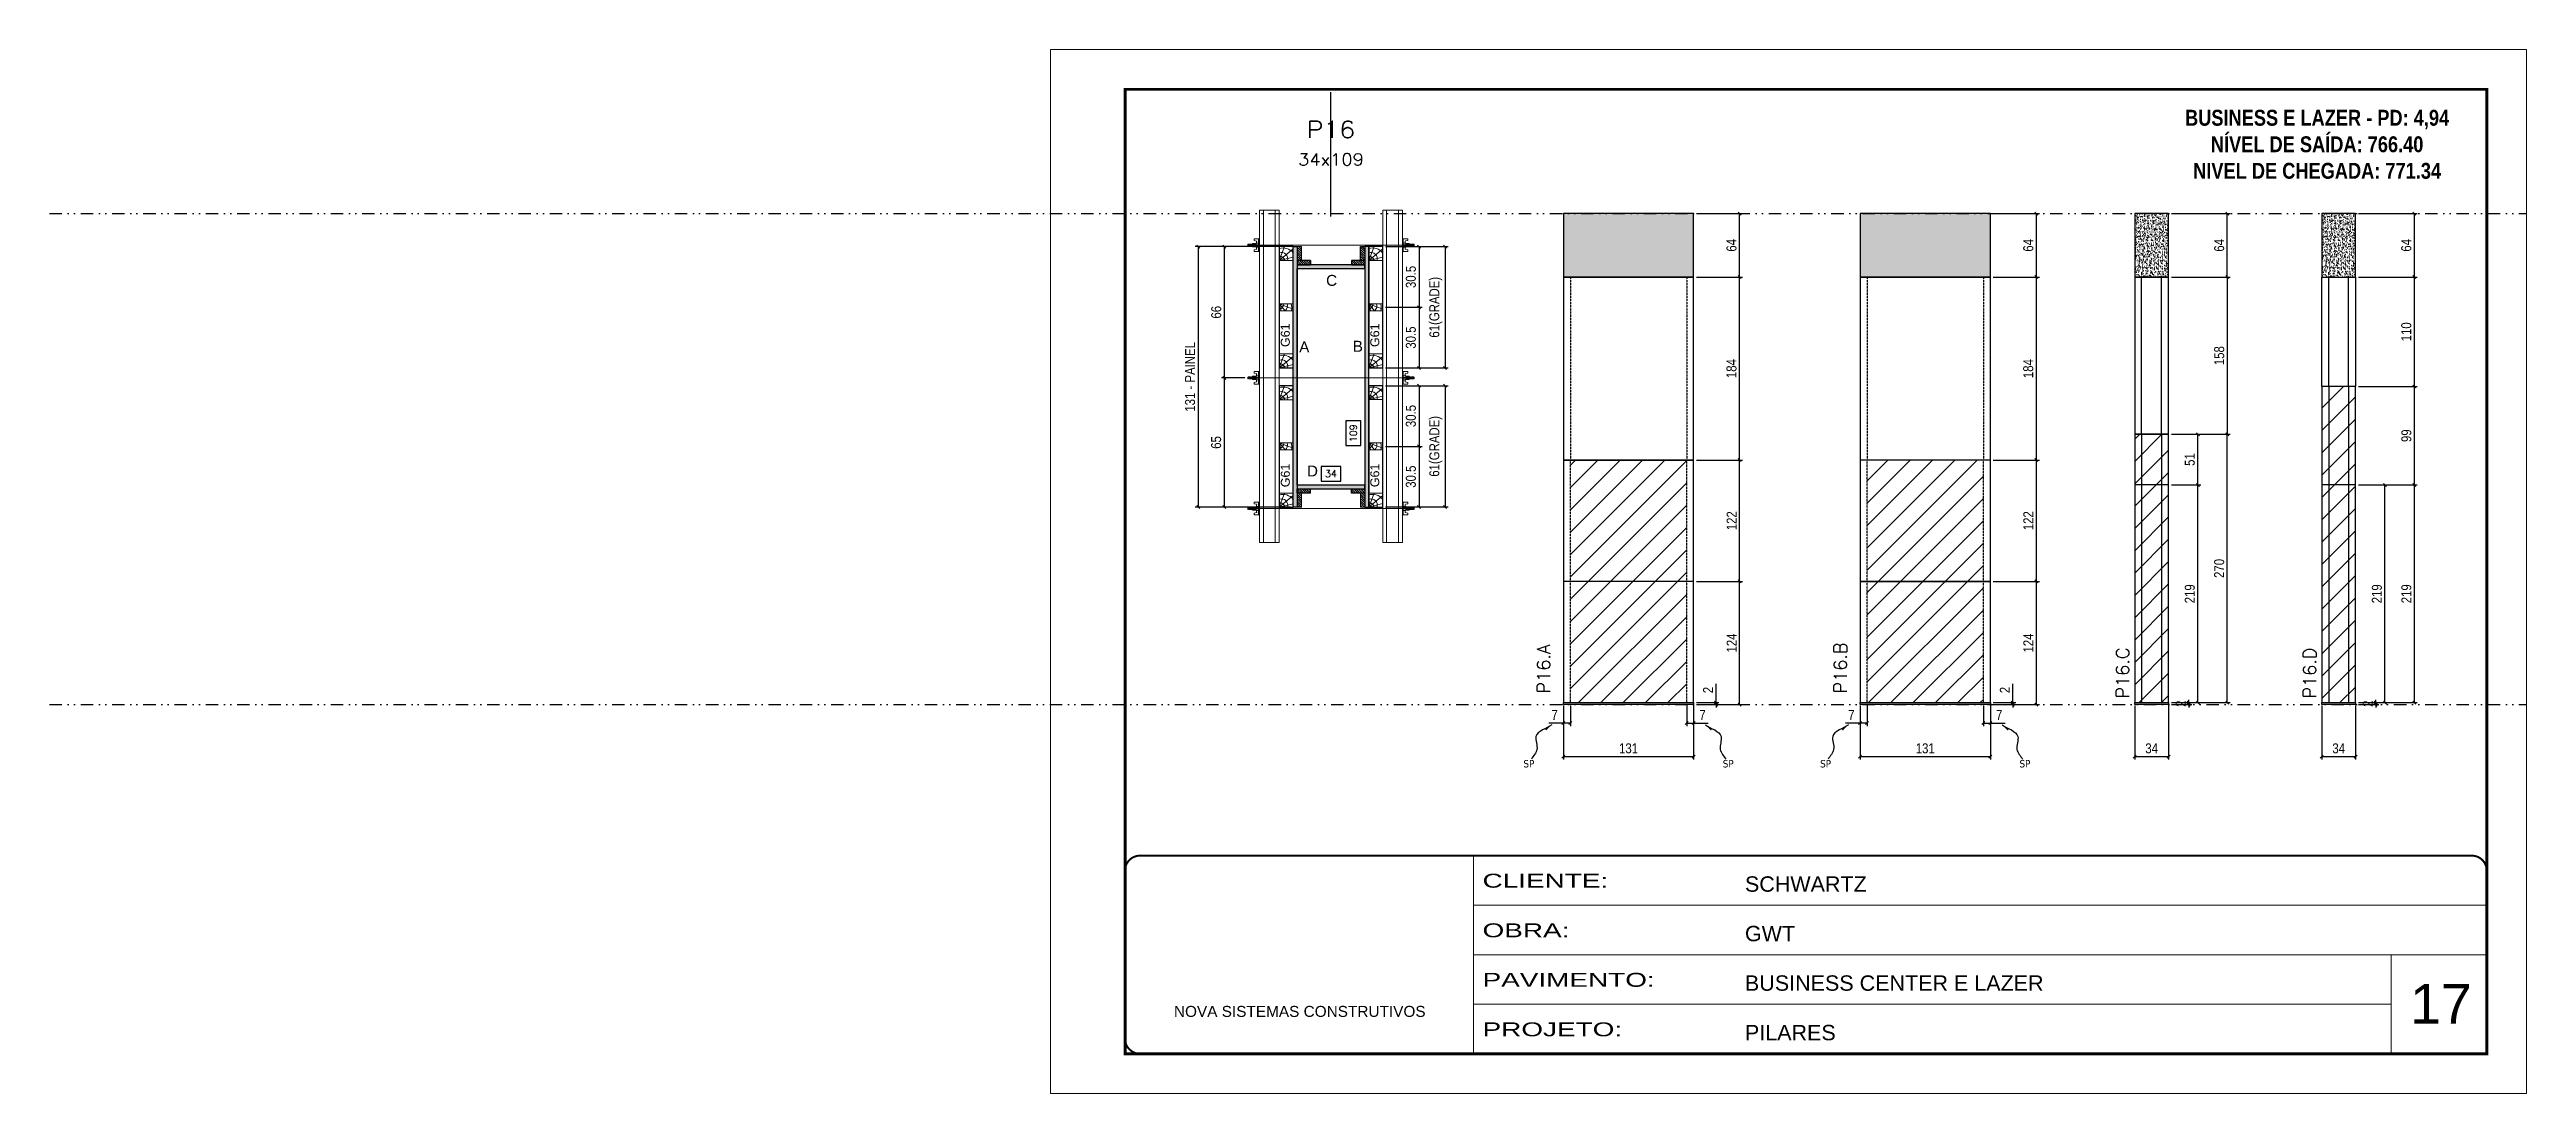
# Model space of a CAD drawing. Extents: x 13379 to 23315, y 867 to 16997.
# Drawn here: x 13379 to 15871, y 11204 to 12254 of the extents above; entities that cross this region are included whole.
import ezdxf
from ezdxf.enums import TextEntityAlignment as Align

# ---------------------------------------------------------------- set-up
doc = ezdxf.new("R2010")
doc.units = 0
for name, pattern in [('CONTINUO', [0]), ('DASHED', [0.75, 0.5, -0.25]), ('DIVIDE2', [0.625, 0.25, -0.125, 0, -0.125, 0, -0.125]), ('HIDDEN', [0.375, 0.25, -0.125])]:
    doc.linetypes.add(name, pattern=pattern)
for name, color, linetype, lineweight in [('CARIMBO', 255, 'Continuous', 9), ('Folhas', 255, 'Continuous', 9), ('Hachura', 251, 'Continuous', 9), ('Madeira', 126, 'Continuous', 18), ('Perfil Metálico', 224, 'Continuous', 18), ('SARRAFO DE PRESSAO', 251, 'DASHED', 9), ('Texto Seção', 7, 'Continuous', 15)]:
    doc.layers.add(name, color=color, linetype=linetype, lineweight=lineweight)
for name, color, linetype in [('COTA', 241, 'Continuous'), ('cotas', 4, 'Continuous'), ('MEIO_PONT', 93, 'Continuous'), ('NOMENCLATURA', 7, 'Continuous'), ('Nível', 160, 'Continuous'), ('Painéis', 200, 'Continuous'), ('SARR_2.2x7', 40, 'Continuous'), ('SARRAFO', 251, 'Continuous'), ('Sarrafo de Pressão', 42, 'HIDDEN'), ('texto', 7, 'Continuous'), ('Texto de Titulo', 7, 'Continuous'), ('Texto Qtd Sarr', 242, 'Continuous'), ('TEXTO_GERAL', 7, 'Continuous')]:
    doc.layers.add(name, color=color, linetype=linetype)
doc.styles.add('ARIAL', font='arial.ttf')
doc.styles.add('COTA TECNICA', font='techl___.ttf', dxfattribs={"height": 10})
doc.styles.add('COTA TECNICA 2X', font='techl___.ttf', dxfattribs={"height": 10})
doc.styles.add('COTA TECNICA-50', font='techl___.ttf', dxfattribs={"height": 10})
doc.styles.add('REGUA-120', font='ROMANS.shx', dxfattribs={"height": 15})
doc.styles.add('ROMANC', font='techb___.ttf', dxfattribs={"height": 2.5})
doc.styles.add('ROMANS', font='romans.shx')
doc.styles.add('SANSSERIF', font='sas_____.pfb')
doc.styles.get("Standard").update_dxf_attribs({"font": 'arial.ttf'})
doc.styles.add('Tecnologia', font='')
doc.styles.get('Tecnologia').set_extended_font_data('Forgotten Futurist')
doc.dimstyles.new('COTA PAINEL-50', dxfattribs={"dimtxt": 10, "dimasz": 3, "dimexe": 3, "dimexo": 3, "dimgap": 3, "dimtad": 1, "dimdec": 1, "dimzin": 12, "dimdsep": 46, "dimtxsty": 'COTA TECNICA-50', "dimblk1": 'OBLIQUE', "dimblk2": 'OBLIQUE', "dimsah": 1, "dimcen": 0.9, "dimclrd": 4, "dimclre": 4, "dimclrt": 240, "dimadec": 1, "dimazin": 3, "dimtfac": 1, "dimtdec": 1, "dimtmove": 0, "dimatfit": 3, "dimfxl": 1, "dimtolj": 1, "dimtzin": 12, "dimarcsym": 0})
doc.dimstyles.new('PAINEL', dxfattribs={"dimtxt": 10, "dimasz": 3, "dimexe": 3, "dimexo": 3, "dimgap": 3, "dimtad": 1, "dimdec": 1, "dimzin": 12, "dimdsep": 46, "dimtxsty": 'COTA TECNICA', "dimblk1": 'OBLIQUE', "dimblk2": 'OBLIQUE', "dimsah": 1, "dimcen": 0.9, "dimclrd": 4, "dimclre": 4, "dimclrt": 240, "dimadec": 1, "dimazin": 3, "dimtfac": 1, "dimtdec": 1, "dimtmove": 0, "dimatfit": 3, "dimfxl": 1, "dimtolj": 1, "dimtzin": 12, "dimarcsym": 0})
doc.dimstyles.new('SECAO PILAR', dxfattribs={"dimtxt": 10, "dimasz": 3, "dimexe": 3, "dimexo": 3, "dimgap": 3, "dimtad": 1, "dimdec": 1, "dimlfac": 0.5, "dimzin": 12, "dimdsep": 46, "dimtxsty": 'COTA TECNICA 2X', "dimblk1": 'OBLIQUE', "dimblk2": 'OBLIQUE', "dimsah": 1, "dimcen": 0.9, "dimclrd": 256, "dimclre": 256, "dimclrt": 256, "dimadec": 1, "dimazin": 3, "dimtfac": 1, "dimtdec": 1, "dimtmove": 0, "dimatfit": 3, "dimfxl": 1, "dimtolj": 1, "dimtzin": 12, "dimarcsym": 0})
doc.dimstyles.new('SECÇÃO 2', dxfattribs={"dimtxt": 7, "dimasz": 6, "dimexe": 0.18, "dimexo": 2, "dimgap": -4, "dimtad": 3, "dimdec": 1, "dimlfac": 0.5, "dimzin": 12, "dimdsep": 46, "dimtxsty": 'ROMANS', "dimblk": 'ARCHTICK', "dimcen": 0.09, "dimse1": 1, "dimse2": 1, "dimsd1": 1, "dimsd2": 1, "dimclrd": 180, "dimclre": 5, "dimclrt": 1, "dimadec": 0, "dimazin": 3, "dimtfac": 1, "dimtdec": 1, "dimtofl": 0, "dimtmove": 0, "dimatfit": 3, "dimldrblk": 'ARCHTICK', "dimfxl": 1, "dimtolj": 1, "dimtzin": 0, "dimarcsym": 0})
doc.dimstyles.get("Standard").update_dxf_attribs({"dimtxt": 0.18, "dimasz": 0.18, "dimexe": 0.18, "dimexo": 0.0625, "dimgap": 0.09, "dimtad": 0, "dimtih": 1, "dimtoh": 1, "dimdec": 4, "dimzin": 0, "dimdsep": 46, "dimtxsty": 'Standard', "dimcen": 0.09, "dimadec": 0, "dimazin": 0, "dimtfac": 1, "dimtdec": 4, "dimtofl": 0, "dimtmove": 0, "dimatfit": 3, "dimfxl": 1, "dimtolj": 1, "dimtzin": 0, "dimarcsym": 0})

msp = doc.modelspace()

# ---------------------------------------------------------------- texts
at = {"layer": 'CARIMBO', "style": 'ARIAL'}
msp.add_text('17', height=40, dxfattribs=at).set_placement((15753.86, 11274.36))
at = {"layer": 'NOMENCLATURA', "color": 2, "insert": (15660.38, 12220.28), "char_height": 16, "attachment_point": 2, "style": 'ROMANC'}
msp.add_mtext_dynamic_manual_height_columns('\\PBUSINESS E LAZER - PD: 4,94\\PNÍVEL DE SAÍDA: 766.40\\PNIVEL DE CHEGADA: 771.34', width=376.0554, gutter_width=1, heights=[0], dxfattribs=at)
at = {"layer": 'texto', "color": 0, "char_height": 7.5, "attachment_point": 5}
for insert in [(14867.31, 11535.81), (15067.86, 11535.81), (15165.86, 11535.81), (15366.41, 11535.81)]:
    msp.add_mtext('{\\fTahoma|b0|i0|c0|p34;\\C4;SP}', dxfattribs=dict(at, insert=insert))
at = {"layer": 'Texto Seção', "char_height": 13, "width": 285.3299, "rotation": 90, "style": 'REGUA-120'}
for s, insert, attachment_point in [('P16.A', (14888.62, 11606.55), 7), ('P16.B', (15187.16, 11606.55), 7), ('P16.C', (15458.18, 11601.45), 1), ('P16.D', (15646.38, 11601.45), 1)]:
    msp.add_mtext(s, dxfattribs=dict(at, insert=insert, attachment_point=attachment_point))
at = {"layer": 'TEXTO_GERAL', "style": 'ARIAL'}
for s, p in [('C', (14668.9, 12022.03)), ('A', (14641.34, 11955.17)), ('B', (14695.25, 11955.77)), ('D', (14649.59, 11830.3))]:
    msp.add_text(s, height=11, dxfattribs=at).set_placement(p, align=Align.MIDDLE_CENTER)
at = {"layer": 'TEXTO_GERAL', "color": 0, "linetype": 'Continuous', "style": 'SANSSERIF'}
for p in [(14622.25, 11954.97), (14712.27, 11954.96), (14622.25, 11813.97), (14712.27, 11814.01)]:
    msp.add_text('G61', height=9, rotation=90, dxfattribs=at).set_placement(p, align=Align.MIDDLE_LEFT)

# ---------------------------------------------------------------- blocks, each defined once
blk = doc.blocks.new('9999999999')
at = {"color": 30, "linetype": 'CONTINUO'}
for p, q in [((98564.6, 34230.2), (98564.6, 34429.4)), ((98564.6, 34379.6), (99584, 34379.6)), ((98564.6, 34329.8), (99488, 34329.8)), ((99584, 34329.8), (99488, 34329.8)), ((99488, 34329.8), (99488, 34230.2)), ((98564.6, 34280), (99488, 34280))]:
    blk.add_line(p, q, dxfattribs=at)
at = {"color": 30, "linetype": 'CONTINUO', "const_width": 2}
blk.add_lwpolyline([(99584, 34230.2), (99584, 34414.4, 0.414214), (99569, 34429.4), (98229, 34429.4, 0.414214), (98214, 34414.4), (98214, 34245.2, 0.414214), (98229, 34230.2), (99584, 34230.2)], format="xyb", dxfattribs=at)
at = {"layer": 'Folhas'}
blk.add_lwpolyline([(98139, 34190.2), (99624, 34190.2), (99624, 35240.2), (98139, 35240.2)], close=True, dxfattribs=at)
at = {"layer": 'Folhas', "color": 30, "const_width": 3}
blk.add_lwpolyline([(98214, 34230.2), (99584, 34230.2), (99584, 35200.2), (98214, 35200.2)], close=True, dxfattribs=at)
at = {"color": 7, "linetype": 'Continuous', "ltscale": 5, "style": 'ARIAL'}
for s, height, p in [('SCHWARTZ', 15.48, (98837.7, 34393.1)), ('GWT', 15.48, (98837.7, 34343.3)), ('BUSINESS CENTER E LAZER', 15.483, (98837.7, 34293.5)), ('NOVA SISTEMAS CONSTRUTIVOS', 11.059, (98263.2, 34267.2)), ('PILARES', 15.48, (98837.7, 34243.7))]:
    blk.add_text(s, height=height, dxfattribs=at).set_placement(p)
at = {"layer": 'Folhas', "color": 7, "style": 'Tecnologia', "width": 1.5}
for s, p in [('CLIENTE:', (98573.7, 34397.2)), ('OBRA:', (98573.7, 34347.3)), ('PAVIMENTO:', (98573.7, 34297.5)), ('PROJETO:', (98573.7, 34247.7))]:
    blk.add_text(s, height=14, dxfattribs=at).set_placement(p)
blk = doc.blocks.new('*D493')
at = {"layer": 'COTA', "color": 180, "lineweight": -2, "transparency": 16777216}
for p, q in [((14698.2, 11880.6), (14683.2, 11880.6)), ((14683.2, 11880.6), (14683.2, 11855.9)), ((14698.2, 11855.9), (14698.2, 11880.6)), ((14683.2, 11855.9), (14698.2, 11855.9))]:
    blk.add_line(p, q, dxfattribs=at)
at = {"layer": 'Defpoints', "color": 0, "transparency": 16777216}
for p in [(14634.2, 12034), (14634.2, 11816), (14702.2, 11816)]:
    blk.add_point(p, dxfattribs=at)
at = {"layer": 'COTA', "color": 1, "transparency": 16777216, "insert": (14690.7, 11868.3), "char_height": 7, "attachment_point": 5, "rotation": 90, "style": 'ROMANS'}
blk.add_mtext('\\A1;109', dxfattribs=at)
blk = doc.blocks.new('_ArchTick')
at = {"color": 0, "linetype": 'ByBlock', "const_width": 0.15}
blk.add_lwpolyline([(-0.5, -0.5), (0.5, 0.5)], dxfattribs=at)
blk = doc.blocks.new('*D494')
at = {"layer": 'COTA', "color": 180, "lineweight": -2, "transparency": 16777216}
for p, q in [((14678.1, 11835), (14658.4, 11835)), ((14658.4, 11835), (14658.4, 11820)), ((14658.4, 11820), (14678.1, 11820)), ((14678.1, 11820), (14678.1, 11835))]:
    blk.add_line(p, q, dxfattribs=at)
at = {"layer": 'Defpoints', "color": 0, "transparency": 16777216}
for p in [(14634.2, 12016.7), (14702.2, 12016.7), (14634.2, 11816)]:
    blk.add_point(p, dxfattribs=at)
at = {"layer": 'COTA', "color": 1, "transparency": 16777216, "insert": (14668.2, 11827.5), "char_height": 7, "attachment_point": 5, "style": 'ROMANS'}
blk.add_mtext('\\A1;34', dxfattribs=at)
blk = doc.blocks.new('_Oblique')
at = {"color": 0, "linetype": 'ByBlock', "lineweight": -2}
blk.add_line((-0.5, -0.5), (0.5, 0.5), dxfattribs=at)
blk = doc.blocks.new('*D495')
at = {"layer": 'COTA', "lineweight": -2, "transparency": 16777216}
for p, q in [((14613.2, 12056), (14557.9, 12056)), ((14560.9, 12056), (14560.9, 11924)), ((14581.4, 11924), (14557.9, 11924))]:
    blk.add_line(p, q, dxfattribs=at)
at = {"layer": 'Defpoints', "color": 0, "transparency": 16777216}
for p in [(14616.2, 12056), (14560.9, 11924), (14584.4, 11924)]:
    blk.add_point(p, dxfattribs=at)
at = {"layer": 'COTA', "lineweight": -2, "transparency": 16777216, "xscale": 3, "yscale": 3, "zscale": 3}
for p, rotation in [((14560.9, 12056), 90), ((14560.9, 11924), 270)]:
    blk.add_blockref('_Oblique', p, dxfattribs=dict(at, rotation=rotation))
at = {"layer": 'COTA', "transparency": 16777216, "insert": (14552.8, 11990), "char_height": 10, "attachment_point": 5, "rotation": 90, "style": 'COTA TECNICA 2X'}
blk.add_mtext('\\A1;66', dxfattribs=at)
blk = doc.blocks.new('*D496')
at = {"layer": 'COTA', "lineweight": -2, "transparency": 16777216}
for p, q in [((14581.4, 11924), (14557.9, 11924)), ((14560.9, 11924), (14560.9, 11794)), ((14613.2, 11794), (14557.9, 11794))]:
    blk.add_line(p, q, dxfattribs=at)
at = {"layer": 'Defpoints', "color": 0, "transparency": 16777216}
for p in [(14584.4, 11924), (14560.9, 11794), (14616.2, 11794)]:
    blk.add_point(p, dxfattribs=at)
at = {"layer": 'COTA', "lineweight": -2, "transparency": 16777216, "xscale": 3, "yscale": 3, "zscale": 3}
for p, rotation in [((14560.9, 11924), 90), ((14560.9, 11794), 270)]:
    blk.add_blockref('_Oblique', p, dxfattribs=dict(at, rotation=rotation))
at = {"layer": 'COTA', "transparency": 16777216, "insert": (14552.7, 11859), "char_height": 10, "attachment_point": 5, "rotation": 90, "style": 'COTA TECNICA 2X'}
blk.add_mtext('\\A1;65', dxfattribs=at)
blk = doc.blocks.new('*D497')
at = {"layer": 'COTA', "lineweight": -2, "transparency": 16777216}
for p, q in [((14627.2, 12056), (14531.7, 12056)), ((14534.7, 12056), (14534.7, 11794)), ((14627.2, 11794), (14531.7, 11794))]:
    blk.add_line(p, q, dxfattribs=at)
at = {"layer": 'Defpoints', "color": 0, "transparency": 16777216}
for p in [(14630.2, 12056), (14534.7, 11794), (14630.2, 11794)]:
    blk.add_point(p, dxfattribs=at)
at = {"layer": 'COTA', "lineweight": -2, "transparency": 16777216, "xscale": 3, "yscale": 3, "zscale": 3}
for p, rotation in [((14534.7, 12056), 90), ((14534.7, 11794), 270)]:
    blk.add_blockref('_Oblique', p, dxfattribs=dict(at, rotation=rotation))
at = {"layer": 'COTA', "transparency": 16777216, "insert": (14526.5, 11925), "char_height": 10, "attachment_point": 5, "rotation": 90, "style": 'COTA TECNICA 2X'}
blk.add_mtext('\\A1;131 - PAINEL', dxfattribs=at)
blk = doc.blocks.new('PONTALETE')
at = {"layer": 'Madeira'}
for q in [(2.7, 7), (7, 5.8), (7, 1.7)]:
    blk.add_line((0, 0), q, dxfattribs=at)
blk.add_lwpolyline([(0, 0), (7, 0), (7, 7), (0, 7)], close=True, dxfattribs=at)
for centre, radius, start, end in [((2, 0.1), 6.23, 37.2818, 109.0913), ((1.1, 0.9), 3.19, 343.603, 109.9847), ((-0.2, -0.8), 3.09, 14.6322, 86.0383)]:
    blk.add_arc(centre, radius, start, end, dxfattribs=at)
blk = doc.blocks.new('MEIO PONTALETE')
at = {"layer": 'Madeira'}
for q in [(2.7, 7), (3.5, 2.9), (3.5, 0.9)]:
    blk.add_line((0, 0), q, dxfattribs=at)
blk.add_lwpolyline([(0, 0), (3.5, 0), (3.5, 7), (0, 7)], close=True, dxfattribs=at)
for centre, radius, start, end in [((2, 0.1), 6.23, 76.4499, 109.0913), ((1.1, 0.9), 3.19, 40.9063, 109.9847), ((-0.2, -0.8), 3.09, 14.6322, 86.0383)]:
    blk.add_arc(centre, radius, start, end, dxfattribs=at)
blk = doc.blocks.new('*D498')
at = {"layer": 'COTA', "lineweight": -2, "transparency": 16777216}
for p, q in [((14723.2, 12056), (14786, 12056)), ((14783, 12056), (14783, 11934)), ((14723.2, 11934), (14786, 11934))]:
    blk.add_line(p, q, dxfattribs=at)
at = {"layer": 'Defpoints', "color": 0, "transparency": 16777216}
for p in [(14720.2, 12056), (14720.2, 11934), (14783, 11934)]:
    blk.add_point(p, dxfattribs=at)
at = {"layer": 'COTA', "lineweight": -2, "transparency": 16777216, "xscale": 3, "yscale": 3, "zscale": 3}
for p, rotation in [((14783, 12056), 90), ((14783, 11934), 270)]:
    blk.add_blockref('_Oblique', p, dxfattribs=dict(at, rotation=rotation))
at = {"layer": 'COTA', "transparency": 16777216, "insert": (14773.7, 11995), "char_height": 10, "attachment_point": 5, "rotation": 90, "style": 'COTA TECNICA 2X'}
blk.add_mtext('\\A1;61(GRADE)', dxfattribs=at)
blk = doc.blocks.new('*D499')
at = {"layer": 'COTA', "lineweight": -2, "transparency": 16777216}
for p, q in [((14723.2, 12056), (14759.8, 12056)), ((14756.8, 12056), (14756.8, 11995)), ((14723.2, 11995), (14759.8, 11995))]:
    blk.add_line(p, q, dxfattribs=at)
at = {"layer": 'Defpoints', "color": 0, "transparency": 16777216}
for p in [(14720.2, 12056), (14720.2, 11995), (14756.8, 11995)]:
    blk.add_point(p, dxfattribs=at)
at = {"layer": 'COTA', "lineweight": -2, "transparency": 16777216, "xscale": 3, "yscale": 3, "zscale": 3}
for p, rotation in [((14756.8, 12056), 90), ((14756.8, 11995), 270)]:
    blk.add_blockref('_Oblique', p, dxfattribs=dict(at, rotation=rotation))
at = {"layer": 'COTA', "transparency": 16777216, "insert": (14748.6, 12025.5), "char_height": 10, "attachment_point": 5, "rotation": 90, "style": 'COTA TECNICA 2X'}
blk.add_mtext('\\A1;30.5', dxfattribs=at)
blk = doc.blocks.new('*D500')
at = {"layer": 'COTA', "lineweight": -2, "transparency": 16777216}
for p, q in [((14723.2, 11995), (14759.8, 11995)), ((14756.8, 11995), (14756.8, 11934)), ((14723.2, 11934), (14759.8, 11934))]:
    blk.add_line(p, q, dxfattribs=at)
at = {"layer": 'Defpoints', "color": 0, "transparency": 16777216}
for p in [(14720.2, 11995), (14720.2, 11934), (14756.8, 11934)]:
    blk.add_point(p, dxfattribs=at)
at = {"layer": 'COTA', "lineweight": -2, "transparency": 16777216, "xscale": 3, "yscale": 3, "zscale": 3}
for p, rotation in [((14756.8, 11995), 90), ((14756.8, 11934), 270)]:
    blk.add_blockref('_Oblique', p, dxfattribs=dict(at, rotation=rotation))
at = {"layer": 'COTA', "transparency": 16777216, "insert": (14748.6, 11964.5), "char_height": 10, "attachment_point": 5, "rotation": 90, "style": 'COTA TECNICA 2X'}
blk.add_mtext('\\A1;30.5', dxfattribs=at)
blk = doc.blocks.new('*D501')
at = {"layer": 'COTA', "lineweight": -2, "transparency": 16777216}
for p, q in [((14723.2, 11916.1), (14786, 11916.1)), ((14783, 11916.1), (14783, 11794.1)), ((14723.2, 11794.1), (14786, 11794.1))]:
    blk.add_line(p, q, dxfattribs=at)
at = {"layer": 'Defpoints', "color": 0, "transparency": 16777216}
for p in [(14720.2, 11916.1), (14720.2, 11794.1), (14783, 11794.1)]:
    blk.add_point(p, dxfattribs=at)
at = {"layer": 'COTA', "lineweight": -2, "transparency": 16777216, "xscale": 3, "yscale": 3, "zscale": 3}
for p, rotation in [((14783, 11916.1), 90), ((14783, 11794.1), 270)]:
    blk.add_blockref('_Oblique', p, dxfattribs=dict(at, rotation=rotation))
at = {"layer": 'COTA', "transparency": 16777216, "insert": (14773.7, 11855.1), "char_height": 10, "attachment_point": 5, "rotation": 90, "style": 'COTA TECNICA 2X'}
blk.add_mtext('\\A1;61(GRADE)', dxfattribs=at)
blk = doc.blocks.new('*D502')
at = {"layer": 'COTA', "lineweight": -2, "transparency": 16777216}
for p, q in [((14723.2, 11916.1), (14759.8, 11916.1)), ((14756.8, 11916.1), (14756.8, 11855.1)), ((14723.2, 11855.1), (14759.8, 11855.1))]:
    blk.add_line(p, q, dxfattribs=at)
at = {"layer": 'Defpoints', "color": 0, "transparency": 16777216}
for p in [(14720.2, 11916.1), (14720.2, 11855.1), (14756.8, 11855.1)]:
    blk.add_point(p, dxfattribs=at)
at = {"layer": 'COTA', "lineweight": -2, "transparency": 16777216, "xscale": 3, "yscale": 3, "zscale": 3}
for p, rotation in [((14756.8, 11916.1), 90), ((14756.8, 11855.1), 270)]:
    blk.add_blockref('_Oblique', p, dxfattribs=dict(at, rotation=rotation))
at = {"layer": 'COTA', "transparency": 16777216, "insert": (14748.6, 11885.6), "char_height": 10, "attachment_point": 5, "rotation": 90, "style": 'COTA TECNICA 2X'}
blk.add_mtext('\\A1;30.5', dxfattribs=at)
blk = doc.blocks.new('*D503')
at = {"layer": 'COTA', "lineweight": -2, "transparency": 16777216}
for p, q in [((14723.2, 11855.1), (14759.8, 11855.1)), ((14756.8, 11855.1), (14756.8, 11794.1)), ((14723.2, 11794.1), (14759.8, 11794.1))]:
    blk.add_line(p, q, dxfattribs=at)
at = {"layer": 'Defpoints', "color": 0, "transparency": 16777216}
for p in [(14720.2, 11855.1), (14720.2, 11794.1), (14756.8, 11794.1)]:
    blk.add_point(p, dxfattribs=at)
at = {"layer": 'COTA', "lineweight": -2, "transparency": 16777216, "xscale": 3, "yscale": 3, "zscale": 3}
for p, rotation in [((14756.8, 11855.1), 90), ((14756.8, 11794.1), 270)]:
    blk.add_blockref('_Oblique', p, dxfattribs=dict(at, rotation=rotation))
at = {"layer": 'COTA', "transparency": 16777216, "insert": (14748.6, 11824.6), "char_height": 10, "attachment_point": 5, "rotation": 90, "style": 'COTA TECNICA 2X'}
blk.add_mtext('\\A1;30.5', dxfattribs=at)
blk = doc.blocks.new('titulo1')
at = {"layer": 'Defpoints', "color": 252, "linetype": 'HIDDEN', "ltscale": 2}
blk.add_line((0, 0), (0, 125), dxfattribs=at)
at = {"layer": 'Defpoints', "style": 'ROMANS', "oblique": 15}
blk.add_attdef('FOLHA', text='', height=10, dxfattribs=at).set_placement((0, 15.6), align=Align.MIDDLE_CENTER)
at = {"layer": 'Texto Qtd Sarr', "color": 3, "style": 'ROMANS', "oblique": 15}
for tag, height, p in [('TITULO', 17, (0, 71.4)), ('SEÇÃO', 12, (0, 41.5))]:
    blk.add_attdef(tag, text='', height=height, dxfattribs=at).set_placement(p, align=Align.MIDDLE_CENTER)
blk = doc.blocks.new('C')
at = {"layer": 'Hachura', "color": 0}
for p, q in [((0, 3.2), (0, -3.2)), ((0.4, 3.2), (0, 3.2)), ((0.5, 3.2), (0, 3.2)), ((0.5, 3), (0, 3)), ((0.5, 2.9), (0, 2.9)), ((0, 2.7), (0, -1.2)), ((0.5, 2.6), (0, 2.6)), ((0.5, 2.2), (0, 2.2)), ((0.5, 1.5), (0, 1.5)), ((0.4, 0.5), (0.2, 0.5)), ((0.4, -3.2), (0.4, 3.2)), ((0.4, 3.2), (2.6, 3.2)), ((1.7, 1), (0.4, 1)), ((1.5, 0.1), (0.4, 0.1)), ((1.4, 1.9), (1.4, 1)), ((2.6, 2.4), (1.5, 2.1)), ((1.7, -1), (1.7, 1)), ((1.7, 1), (1.7, 0.8)), ((1.7, 1), (1.7, 0.8)), ((1.7, 0.8), (3.4, 0.8)), ((3.4, 0.4), (1.7, 0.4)), ((2.6, 3.2), (2.6, 2.4)), ((3.3, 0.8), (3.3, -0.8)), ((3.4, 0.8), (3.4, -0.8)), ((3.7, 0.4), (3.4, 0.4)), ((3.8, -0.5), (3.4, 0.4)), ((3.4, 0.1), (3.7, -0.6)), ((3.7, 0.5), (4.3, -0.6)), ((3.7, 0.4), (4.2, -0.5)), ((4.4, -0.6), (3.8, 0.5)), ((4.2, 0.4), (3.9, 0.4)), ((4.4, -0.5), (3.9, 0.4)), ((4.2, 0.4), (4.3, 0.4)), ((4.3, 0.5), (4.8, -0.6)), ((4.3, 0.4), (4.7, -0.5)), ((5, -0.6), (4.4, 0.5)), ((4.5, 0.4), (4.8, 0.4)), ((5, -0.5), (4.5, 0.4)), ((4.8, 0.4), (5.3, -0.5)), ((4.9, 0.5), (5.4, -0.6)), ((5.5, -0.6), (5, 0.5)), ((5.6, -0.5), (5.1, 0.4)), ((5.4, 0.4), (5.1, 0.4)), ((5.6, -0.5), (5.1, 0.4)), ((5.4, 0.4), (5.7, -0.2)), ((5.5, 0.5), (5.7, -0.1)), ((5.7, 0.2), (5.6, 0.5)), ((5.7, 0.3), (5.7, 0.4)), ((5.7, 0.4), (5.7, 0.4)), ((5.7, 0.4), (5.9, 0.3)), ((5.7, 0.4), (5.7, -0.5)), ((5.9, -0.4), (5.9, 0.3)), ((0.4, 0), (0, 0)), ((0.5, -1.5), (0, -1.5)), ((0.5, -2.2), (0, -2.2)), ((0.5, -2.6), (0, -2.6)), ((0.5, -2.9), (0, -2.9)), ((0.5, -3), (0, -3)), ((0, -3.2), (2.6, -3.2)), ((0.5, -3.2), (0, -3.2)), ((0.1, -0.5), (0.3, -0.5)), ((0.3, -0.5), (0.4, -0.5)), ((0.4, 0), (0.4, -1)), ((0.4, -0.2), (1.5, -0.2)), ((0.4, -0.6), (0.4, -0.3)), ((0.4, -3.2), (0.4, -0.6)), ((0.4, -1), (1.7, -1)), ((1.4, -1.9), (1.4, -1)), ((2.6, -2.4), (1.5, -2.1)), ((3.4, -0.3), (1.7, -0.3)), ((3.4, -0.8), (1.7, -0.8)), ((2.6, -3.2), (2.6, -2.4)), ((3.4, -0.1), (3.6, -0.5)), ((3.4, -0.5), (3.6, -0.5)), ((3.8, -0.5), (4.2, -0.5)), ((4.4, -0.5), (4.7, -0.5)), ((4.6, -0.5), (4.7, -0.5)), ((5, -0.5), (5.3, -0.5)), ((5.6, -0.5), (5.7, -0.5)), ((5.7, -0.5), (5.9, -0.4)), ((5.7, -0.5), (5.7, -0.5))]:
    blk.add_line(p, q, dxfattribs=at)
for centre, radius, start, end in [((1.5, 1.9), 0.161, 104.7436, 180), ((1.4, 0), 0.129, 272.695, 87.305), ((3.8, 0.4), 0.143, 25.5688, 154.4312), ((4.4, 0.4), 0.143, 25.5688, 154.4312), ((5, 0.4), 0.143, 25.5688, 154.4312), ((5.5, 0.4), 0.143, 25.5688, 154.4312), ((0.2, -0.4), 0.174, 221.744, 317.8592), ((1.5, -1.9), 0.161, 180, 255.2564), ((3.7, -0.4), 0.174, 222.1408, 318.256), ((4.3, -0.4), 0.174, 222.1408, 318.256), ((4.9, -0.4), 0.174, 222.1408, 318.256), ((5.4, -0.4), 0.174, 222.1408, 318.256), ((5.6, -0.4), 0.174, 317.8592, 318.256)]:
    blk.add_arc(centre, radius, start, end, dxfattribs=at)
blk = doc.blocks.new('*D504')
at = {"layer": 'COTA', "color": 4, "lineweight": -2, "transparency": 16777216}
for p, q in [((14902.1, 11594.3), (14902.1, 11540.1)), ((15033.1, 11594.3), (15033.1, 11540.1)), ((14902.1, 11543.1), (15033.1, 11543.1))]:
    blk.add_line(p, q, dxfattribs=at)
at = {"layer": 'Defpoints', "color": 0, "transparency": 16777216}
for p in [(14902.1, 11597.3), (15033.1, 11597.3), (15033.1, 11543.1)]:
    blk.add_point(p, dxfattribs=at)
at = {"layer": 'COTA', "color": 4, "lineweight": -2, "transparency": 16777216, "xscale": 3, "yscale": 3, "zscale": 3, "rotation": 180}
blk.add_blockref('_Oblique', (14902.1, 11543.1), dxfattribs=at)
at = {"layer": 'COTA', "color": 4, "lineweight": -2, "transparency": 16777216, "xscale": 3, "yscale": 3, "zscale": 3}
blk.add_blockref('_Oblique', (15033.1, 11543.1), dxfattribs=at)
at = {"layer": 'COTA', "color": 240, "transparency": 16777216, "insert": (14967.6, 11551.3), "char_height": 10, "attachment_point": 5, "style": 'COTA TECNICA'}
blk.add_mtext('\\A1;131', dxfattribs=at)
blk = doc.blocks.new('*D505')
at = {"layer": 'COTA', "color": 4, "lineweight": -2, "transparency": 16777216}
for p, q in [((15036.1, 11719.3), (15082.3, 11719.3)), ((15079.3, 11595.3), (15079.3, 11719.3)), ((15036.1, 11595.3), (15082.3, 11595.3))]:
    blk.add_line(p, q, dxfattribs=at)
at = {"layer": 'Defpoints', "color": 0, "transparency": 16777216}
for p in [(15033.1, 11719.3), (15079.3, 11719.3), (15033.1, 11595.3)]:
    blk.add_point(p, dxfattribs=at)
at = {"layer": 'COTA', "color": 4, "lineweight": -2, "transparency": 16777216, "xscale": 3, "yscale": 3, "zscale": 3}
for p, rotation in [((15079.3, 11719.3), 90), ((15079.3, 11595.3), 270)]:
    blk.add_blockref('_Oblique', p, dxfattribs=dict(at, rotation=rotation))
at = {"layer": 'COTA', "color": 240, "transparency": 16777216, "insert": (15071.3, 11657.3), "char_height": 10, "attachment_point": 5, "rotation": 90, "style": 'COTA TECNICA-50'}
blk.add_mtext('\\A1;124', dxfattribs=at)
blk = doc.blocks.new('*D506')
at = {"layer": 'COTA', "color": 4, "lineweight": -2, "transparency": 16777216}
for p, q in [((15055.6, 11597.3), (15055.6, 11616.1)), ((15036.1, 11597.3), (15058.6, 11597.3)), ((15036.1, 11595.3), (15058.6, 11595.3)), ((15055.6, 11595.3), (15055.6, 11597.3)), ((15055.6, 11595.3), (15055.6, 11592.3))]:
    blk.add_line(p, q, dxfattribs=at)
at = {"layer": 'Defpoints', "color": 0, "transparency": 16777216}
for p in [(15033.1, 11597.3), (15033.1, 11595.3), (15055.6, 11595.3)]:
    blk.add_point(p, dxfattribs=at)
at = {"layer": 'COTA', "color": 4, "lineweight": -2, "transparency": 16777216, "xscale": 3, "yscale": 3, "zscale": 3}
for p, rotation in [((15055.6, 11597.3), 270), ((15055.6, 11595.3), 90)]:
    blk.add_blockref('_Oblique', p, dxfattribs=dict(at, rotation=rotation))
at = {"layer": 'COTA', "color": 240, "transparency": 16777216, "insert": (15047.6, 11610), "char_height": 10, "attachment_point": 5, "rotation": 90, "style": 'COTA TECNICA-50'}
blk.add_mtext('\\A1;2', dxfattribs=at)
blk = doc.blocks.new('*D507')
at = {"layer": 'COTA', "color": 4, "lineweight": -2, "transparency": 16777216}
for p, q in [((14902.1, 11592.3), (14902.1, 11573.8)), ((14909.1, 11594.3), (14909.1, 11573.8)), ((14902.1, 11576.8), (14887.4, 11576.8)), ((14909.1, 11576.8), (14902.1, 11576.8))]:
    blk.add_line(p, q, dxfattribs=at)
at = {"layer": 'Defpoints', "color": 0, "transparency": 16777216}
for p in [(14902.1, 11595.3), (14909.1, 11597.3), (14902.1, 11576.8)]:
    blk.add_point(p, dxfattribs=at)
at = {"layer": 'COTA', "color": 4, "lineweight": -2, "transparency": 16777216, "xscale": 3, "yscale": 3, "zscale": 3, "rotation": 180}
blk.add_blockref('_Oblique', (14902.1, 11576.8), dxfattribs=at)
at = {"layer": 'COTA', "color": 4, "lineweight": -2, "transparency": 16777216, "xscale": 3, "yscale": 3, "zscale": 3}
blk.add_blockref('_Oblique', (14909.1, 11576.8), dxfattribs=at)
at = {"layer": 'COTA', "color": 240, "transparency": 16777216, "insert": (14893.2, 11584.9), "char_height": 10, "attachment_point": 5, "style": 'COTA TECNICA-50'}
blk.add_mtext('\\A1;7', dxfattribs=at)
blk = doc.blocks.new('*D508')
at = {"layer": 'COTA', "color": 4, "lineweight": -2, "transparency": 16777216}
for p, q in [((15026.1, 11594.3), (15026.1, 11573.8)), ((15033.1, 11592.3), (15033.1, 11573.8)), ((15026.1, 11576.8), (15033.1, 11576.8)), ((15033.1, 11576.8), (15047.8, 11576.8))]:
    blk.add_line(p, q, dxfattribs=at)
at = {"layer": 'Defpoints', "color": 0, "transparency": 16777216}
for p in [(15026.1, 11597.3), (15033.1, 11595.3), (15033.1, 11576.8)]:
    blk.add_point(p, dxfattribs=at)
at = {"layer": 'COTA', "color": 4, "lineweight": -2, "transparency": 16777216, "xscale": 3, "yscale": 3, "zscale": 3, "rotation": 180}
blk.add_blockref('_Oblique', (15026.1, 11576.8), dxfattribs=at)
at = {"layer": 'COTA', "color": 4, "lineweight": -2, "transparency": 16777216, "xscale": 3, "yscale": 3, "zscale": 3}
blk.add_blockref('_Oblique', (15033.1, 11576.8), dxfattribs=at)
at = {"layer": 'COTA', "color": 240, "transparency": 16777216, "insert": (15042, 11584.9), "char_height": 10, "attachment_point": 5, "style": 'COTA TECNICA-50'}
blk.add_mtext('\\A1;7', dxfattribs=at)
blk = doc.blocks.new('*D521')
at = {"layer": 'COTA', "color": 4, "linetype": 'ByBlock', "lineweight": -2, "transparency": 16777216}
for p, q in [((15036.1, 11841.3), (15082.3, 11841.3)), ((15079.3, 11719.3), (15079.3, 11841.3)), ((15036.1, 11719.3), (15082.3, 11719.3))]:
    blk.add_line(p, q, dxfattribs=at)
at = {"layer": 'Defpoints', "color": 0, "linetype": 'ByBlock', "transparency": 16777216}
for p in [(15033.1, 11841.3), (15079.3, 11841.3), (15033.1, 11719.3)]:
    blk.add_point(p, dxfattribs=at)
at = {"layer": 'COTA', "color": 4, "linetype": 'ByBlock', "lineweight": -2, "transparency": 16777216, "xscale": 3, "yscale": 3, "zscale": 3}
for p, rotation in [((15079.3, 11841.3), 90), ((15079.3, 11719.3), 270)]:
    blk.add_blockref('_Oblique', p, dxfattribs=dict(at, rotation=rotation))
at = {"layer": 'COTA', "color": 240, "linetype": 'ByBlock', "transparency": 16777216, "insert": (15071.3, 11780.3), "char_height": 10, "attachment_point": 5, "rotation": 90, "style": 'COTA TECNICA'}
blk.add_mtext('\\A1;122', dxfattribs=at)
blk = doc.blocks.new('*D509')
at = {"layer": 'COTA', "color": 4, "lineweight": -2, "transparency": 16777216}
for p, q in [((15513.9, 12089.3), (15573, 12089.3)), ((15570, 12025.3), (15570, 12089.3)), ((15513.9, 12025.3), (15573, 12025.3))]:
    blk.add_line(p, q, dxfattribs=at)
at = {"layer": 'Defpoints', "color": 0, "transparency": 16777216}
for p in [(15510.9, 12089.3), (15570, 12089.3), (15510.9, 12025.3)]:
    blk.add_point(p, dxfattribs=at)
at = {"layer": 'COTA', "color": 4, "lineweight": -2, "transparency": 16777216, "xscale": 3, "yscale": 3, "zscale": 3}
for p, rotation in [((15570, 12089.3), 90), ((15570, 12025.3), 270)]:
    blk.add_blockref('_Oblique', p, dxfattribs=dict(at, rotation=rotation))
at = {"layer": 'COTA', "color": 240, "transparency": 16777216, "insert": (15561.9, 12057.3), "char_height": 10, "attachment_point": 5, "rotation": 90, "style": 'COTA TECNICA'}
blk.add_mtext('\\A1;64', dxfattribs=at)
blk = doc.blocks.new('*D510')
at = {"layer": 'COTA', "color": 4, "lineweight": -2, "transparency": 16777216}
for p, q in [((15476.9, 11594.3), (15476.9, 11540.1)), ((15510.9, 11594.3), (15510.9, 11540.1)), ((15476.9, 11543.1), (15510.9, 11543.1))]:
    blk.add_line(p, q, dxfattribs=at)
at = {"layer": 'Defpoints', "color": 0, "transparency": 16777216}
for p in [(15476.9, 11597.3), (15510.9, 11597.3), (15510.9, 11543.1)]:
    blk.add_point(p, dxfattribs=at)
at = {"layer": 'COTA', "color": 4, "lineweight": -2, "transparency": 16777216, "xscale": 3, "yscale": 3, "zscale": 3, "rotation": 180}
blk.add_blockref('_Oblique', (15476.9, 11543.1), dxfattribs=at)
at = {"layer": 'COTA', "color": 4, "lineweight": -2, "transparency": 16777216, "xscale": 3, "yscale": 3, "zscale": 3}
blk.add_blockref('_Oblique', (15510.9, 11543.1), dxfattribs=at)
at = {"layer": 'COTA', "color": 240, "transparency": 16777216, "insert": (15493.9, 11551.3), "char_height": 10, "attachment_point": 5, "style": 'COTA TECNICA'}
blk.add_mtext('\\A1;34', dxfattribs=at)
blk = doc.blocks.new('*D511')
at = {"layer": 'COTA', "color": 4, "lineweight": -2, "transparency": 16777216}
for p, q in [((15513.9, 11816.3), (15543.4, 11816.3)), ((15540.4, 11597.3), (15540.4, 11816.3)), ((15513.9, 11597.3), (15543.4, 11597.3))]:
    blk.add_line(p, q, dxfattribs=at)
at = {"layer": 'Defpoints', "color": 0, "transparency": 16777216}
for p in [(15510.9, 11816.3), (15540.4, 11816.3), (15510.9, 11597.3)]:
    blk.add_point(p, dxfattribs=at)
at = {"layer": 'COTA', "color": 4, "lineweight": -2, "transparency": 16777216, "xscale": 3, "yscale": 3, "zscale": 3}
for p, rotation in [((15540.4, 11816.3), 90), ((15540.4, 11597.3), 270)]:
    blk.add_blockref('_Oblique', p, dxfattribs=dict(at, rotation=rotation))
at = {"layer": 'COTA', "color": 240, "transparency": 16777216, "insert": (15532.3, 11706.8), "char_height": 10, "attachment_point": 5, "rotation": 90, "style": 'COTA TECNICA'}
blk.add_mtext('\\A1;219', dxfattribs=at)
blk = doc.blocks.new('*D512')
at = {"layer": 'COTA', "color": 4, "lineweight": -2, "transparency": 16777216}
for p, q in [((15513.9, 11867.3), (15543.4, 11867.3)), ((15540.4, 11816.3), (15540.4, 11867.3)), ((15513.9, 11816.3), (15543.4, 11816.3))]:
    blk.add_line(p, q, dxfattribs=at)
at = {"layer": 'Defpoints', "color": 0, "transparency": 16777216}
for p in [(15510.9, 11867.3), (15540.4, 11867.3), (15510.9, 11816.3)]:
    blk.add_point(p, dxfattribs=at)
at = {"layer": 'COTA', "color": 4, "lineweight": -2, "transparency": 16777216, "xscale": 3, "yscale": 3, "zscale": 3}
for p, rotation in [((15540.4, 11867.3), 90), ((15540.4, 11816.3), 270)]:
    blk.add_blockref('_Oblique', p, dxfattribs=dict(at, rotation=rotation))
at = {"layer": 'COTA', "color": 240, "transparency": 16777216, "insert": (15532.3, 11841.8), "char_height": 10, "attachment_point": 5, "rotation": 90, "style": 'COTA TECNICA'}
blk.add_mtext('\\A1;51', dxfattribs=at)
blk = doc.blocks.new('*D513')
at = {"layer": 'COTA', "color": 4, "lineweight": -2, "transparency": 16777216}
for p, q in [((15513.9, 11867.3), (15573, 11867.3)), ((15570, 11597.3), (15570, 11867.3)), ((15513.9, 11597.3), (15573, 11597.3))]:
    blk.add_line(p, q, dxfattribs=at)
at = {"layer": 'Defpoints', "color": 0, "transparency": 16777216}
for p in [(15510.9, 11867.3), (15570, 11867.3), (15510.9, 11597.3)]:
    blk.add_point(p, dxfattribs=at)
at = {"layer": 'COTA', "color": 4, "lineweight": -2, "transparency": 16777216, "xscale": 3, "yscale": 3, "zscale": 3}
for p, rotation in [((15570, 11867.3), 90), ((15570, 11597.3), 270)]:
    blk.add_blockref('_Oblique', p, dxfattribs=dict(at, rotation=rotation))
at = {"layer": 'COTA', "color": 240, "transparency": 16777216, "insert": (15561.9, 11732.3), "char_height": 10, "attachment_point": 5, "rotation": 90, "style": 'COTA TECNICA'}
blk.add_mtext('\\A1;270', dxfattribs=at)
blk = doc.blocks.new('*D514')
at = {"layer": 'COTA', "color": 4, "lineweight": -2, "transparency": 16777216}
for p, q in [((15513.9, 11597.3), (15534.2, 11597.3)), ((15513.9, 11595.3), (15534.2, 11595.3)), ((15531.2, 11597.3), (15531.2, 11600.3)), ((15531.2, 11595.3), (15531.2, 11597.3)), ((15531.2, 11595.3), (15531.2, 11592.3))]:
    blk.add_line(p, q, dxfattribs=at)
at = {"layer": 'Defpoints', "color": 0, "transparency": 16777216}
for p in [(15510.9, 11597.3), (15510.9, 11595.3), (15531.2, 11597.3)]:
    blk.add_point(p, dxfattribs=at)
at = {"layer": 'COTA', "color": 4, "lineweight": -2, "transparency": 16777216, "xscale": 3, "yscale": 3, "zscale": 3}
for p, rotation in [((15531.2, 11597.3), 270), ((15531.2, 11595.3), 90)]:
    blk.add_blockref('_Oblique', p, dxfattribs=dict(at, rotation=rotation))
at = {"layer": 'COTA', "color": 240, "transparency": 16777216, "insert": (15523.2, 11596.3), "char_height": 10, "attachment_point": 5, "rotation": 90, "style": 'COTA TECNICA-50'}
blk.add_mtext('\\A1;2', dxfattribs=at)
blk = doc.blocks.new('*D515')
at = {"layer": 'COTA', "color": 4, "lineweight": -2, "transparency": 16777216}
for p, q in [((15200.6, 11594.3), (15200.6, 11540.1)), ((15331.6, 11594.3), (15331.6, 11540.1)), ((15200.6, 11543.1), (15331.6, 11543.1))]:
    blk.add_line(p, q, dxfattribs=at)
at = {"layer": 'Defpoints', "color": 0, "transparency": 16777216}
for p in [(15200.6, 11597.3), (15331.6, 11597.3), (15331.6, 11543.1)]:
    blk.add_point(p, dxfattribs=at)
at = {"layer": 'COTA', "color": 4, "lineweight": -2, "transparency": 16777216, "xscale": 3, "yscale": 3, "zscale": 3, "rotation": 180}
blk.add_blockref('_Oblique', (15200.6, 11543.1), dxfattribs=at)
at = {"layer": 'COTA', "color": 4, "lineweight": -2, "transparency": 16777216, "xscale": 3, "yscale": 3, "zscale": 3}
blk.add_blockref('_Oblique', (15331.6, 11543.1), dxfattribs=at)
at = {"layer": 'COTA', "color": 240, "transparency": 16777216, "insert": (15266.1, 11551.3), "char_height": 10, "attachment_point": 5, "style": 'COTA TECNICA'}
blk.add_mtext('\\A1;131', dxfattribs=at)
blk = doc.blocks.new('*D516')
at = {"layer": 'COTA', "color": 4, "lineweight": -2, "transparency": 16777216}
for p, q in [((15334.6, 11719.3), (15380.9, 11719.3)), ((15377.9, 11595.3), (15377.9, 11719.3)), ((15334.6, 11595.3), (15380.9, 11595.3))]:
    blk.add_line(p, q, dxfattribs=at)
at = {"layer": 'Defpoints', "color": 0, "transparency": 16777216}
for p in [(15331.6, 11719.3), (15377.9, 11719.3), (15331.6, 11595.3)]:
    blk.add_point(p, dxfattribs=at)
at = {"layer": 'COTA', "color": 4, "lineweight": -2, "transparency": 16777216, "xscale": 3, "yscale": 3, "zscale": 3}
for p, rotation in [((15377.9, 11719.3), 90), ((15377.9, 11595.3), 270)]:
    blk.add_blockref('_Oblique', p, dxfattribs=dict(at, rotation=rotation))
at = {"layer": 'COTA', "color": 240, "transparency": 16777216, "insert": (15369.8, 11657.3), "char_height": 10, "attachment_point": 5, "rotation": 90, "style": 'COTA TECNICA-50'}
blk.add_mtext('\\A1;124', dxfattribs=at)
blk = doc.blocks.new('*D517')
at = {"layer": 'COTA', "color": 4, "lineweight": -2, "transparency": 16777216}
for p, q in [((15354.2, 11597.3), (15354.2, 11616.1)), ((15334.6, 11597.3), (15357.2, 11597.3)), ((15334.6, 11595.3), (15357.2, 11595.3)), ((15354.2, 11595.3), (15354.2, 11597.3)), ((15354.2, 11595.3), (15354.2, 11592.3))]:
    blk.add_line(p, q, dxfattribs=at)
at = {"layer": 'Defpoints', "color": 0, "transparency": 16777216}
for p in [(15331.6, 11597.3), (15331.6, 11595.3), (15354.2, 11595.3)]:
    blk.add_point(p, dxfattribs=at)
at = {"layer": 'COTA', "color": 4, "lineweight": -2, "transparency": 16777216, "xscale": 3, "yscale": 3, "zscale": 3}
for p, rotation in [((15354.2, 11597.3), 270), ((15354.2, 11595.3), 90)]:
    blk.add_blockref('_Oblique', p, dxfattribs=dict(at, rotation=rotation))
at = {"layer": 'COTA', "color": 240, "transparency": 16777216, "insert": (15346.2, 11610), "char_height": 10, "attachment_point": 5, "rotation": 90, "style": 'COTA TECNICA-50'}
blk.add_mtext('\\A1;2', dxfattribs=at)
blk = doc.blocks.new('*D518')
at = {"layer": 'COTA', "color": 4, "lineweight": -2, "transparency": 16777216}
for p, q in [((15200.6, 11592.3), (15200.6, 11573.8)), ((15207.6, 11594.3), (15207.6, 11573.8)), ((15200.6, 11576.8), (15185.9, 11576.8)), ((15207.6, 11576.8), (15200.6, 11576.8))]:
    blk.add_line(p, q, dxfattribs=at)
at = {"layer": 'Defpoints', "color": 0, "transparency": 16777216}
for p in [(15200.6, 11595.3), (15207.6, 11597.3), (15200.6, 11576.8)]:
    blk.add_point(p, dxfattribs=at)
at = {"layer": 'COTA', "color": 4, "lineweight": -2, "transparency": 16777216, "xscale": 3, "yscale": 3, "zscale": 3, "rotation": 180}
blk.add_blockref('_Oblique', (15200.6, 11576.8), dxfattribs=at)
at = {"layer": 'COTA', "color": 4, "lineweight": -2, "transparency": 16777216, "xscale": 3, "yscale": 3, "zscale": 3}
blk.add_blockref('_Oblique', (15207.6, 11576.8), dxfattribs=at)
at = {"layer": 'COTA', "color": 240, "transparency": 16777216, "insert": (15191.8, 11584.9), "char_height": 10, "attachment_point": 5, "style": 'COTA TECNICA-50'}
blk.add_mtext('\\A1;7', dxfattribs=at)
blk = doc.blocks.new('*D519')
at = {"layer": 'COTA', "color": 4, "lineweight": -2, "transparency": 16777216}
for p, q in [((15324.6, 11594.3), (15324.6, 11573.8)), ((15331.6, 11592.3), (15331.6, 11573.8)), ((15324.6, 11576.8), (15331.6, 11576.8)), ((15331.6, 11576.8), (15346.4, 11576.8))]:
    blk.add_line(p, q, dxfattribs=at)
at = {"layer": 'Defpoints', "color": 0, "transparency": 16777216}
for p in [(15324.6, 11597.3), (15331.6, 11595.3), (15331.6, 11576.8)]:
    blk.add_point(p, dxfattribs=at)
at = {"layer": 'COTA', "color": 4, "lineweight": -2, "transparency": 16777216, "xscale": 3, "yscale": 3, "zscale": 3, "rotation": 180}
blk.add_blockref('_Oblique', (15324.6, 11576.8), dxfattribs=at)
at = {"layer": 'COTA', "color": 4, "lineweight": -2, "transparency": 16777216, "xscale": 3, "yscale": 3, "zscale": 3}
blk.add_blockref('_Oblique', (15331.6, 11576.8), dxfattribs=at)
at = {"layer": 'COTA', "color": 240, "transparency": 16777216, "insert": (15340.5, 11584.9), "char_height": 10, "attachment_point": 5, "style": 'COTA TECNICA-50'}
blk.add_mtext('\\A1;7', dxfattribs=at)
blk = doc.blocks.new('*D522')
at = {"layer": 'COTA', "color": 4, "linetype": 'ByBlock', "lineweight": -2, "transparency": 16777216}
for p, q in [((15334.6, 11841.3), (15380.9, 11841.3)), ((15377.9, 11719.3), (15377.9, 11841.3)), ((15334.6, 11719.3), (15380.9, 11719.3))]:
    blk.add_line(p, q, dxfattribs=at)
at = {"layer": 'Defpoints', "color": 0, "linetype": 'ByBlock', "transparency": 16777216}
for p in [(15331.6, 11841.3), (15377.9, 11841.3), (15331.6, 11719.3)]:
    blk.add_point(p, dxfattribs=at)
at = {"layer": 'COTA', "color": 4, "linetype": 'ByBlock', "lineweight": -2, "transparency": 16777216, "xscale": 3, "yscale": 3, "zscale": 3}
for p, rotation in [((15377.9, 11841.3), 90), ((15377.9, 11719.3), 270)]:
    blk.add_blockref('_Oblique', p, dxfattribs=dict(at, rotation=rotation))
at = {"layer": 'COTA', "color": 240, "linetype": 'ByBlock', "transparency": 16777216, "insert": (15369.8, 11780.3), "char_height": 10, "attachment_point": 5, "rotation": 90, "style": 'COTA TECNICA'}
blk.add_mtext('\\A1;122', dxfattribs=at)
blk = doc.blocks.new('*D489')
at = {"layer": 'COTA', "color": 4, "lineweight": -2, "transparency": 16777216}
for p, q in [((15665.1, 11594.3), (15665.1, 11540.1)), ((15699.1, 11594.3), (15699.1, 11540.1)), ((15665.1, 11543.1), (15699.1, 11543.1))]:
    blk.add_line(p, q, dxfattribs=at)
at = {"layer": 'Defpoints', "color": 0, "transparency": 16777216}
for p in [(15665.1, 11597.3), (15699.1, 11597.3), (15699.1, 11543.1)]:
    blk.add_point(p, dxfattribs=at)
at = {"layer": 'COTA', "color": 4, "lineweight": -2, "transparency": 16777216, "xscale": 3, "yscale": 3, "zscale": 3, "rotation": 180}
blk.add_blockref('_Oblique', (15665.1, 11543.1), dxfattribs=at)
at = {"layer": 'COTA', "color": 4, "lineweight": -2, "transparency": 16777216, "xscale": 3, "yscale": 3, "zscale": 3}
blk.add_blockref('_Oblique', (15699.1, 11543.1), dxfattribs=at)
at = {"layer": 'COTA', "color": 240, "transparency": 16777216, "insert": (15682.1, 11551.3), "char_height": 10, "attachment_point": 5, "style": 'COTA TECNICA'}
blk.add_mtext('\\A1;34', dxfattribs=at)
blk = doc.blocks.new('*D490')
at = {"layer": 'COTA', "color": 4, "lineweight": -2, "transparency": 16777216}
for p, q in [((15702.1, 11816.3), (15731.6, 11816.3)), ((15728.6, 11597.3), (15728.6, 11816.3)), ((15702.1, 11597.3), (15731.6, 11597.3))]:
    blk.add_line(p, q, dxfattribs=at)
at = {"layer": 'Defpoints', "color": 0, "transparency": 16777216}
for p in [(15699.1, 11816.3), (15728.6, 11816.3), (15699.1, 11597.3)]:
    blk.add_point(p, dxfattribs=at)
at = {"layer": 'COTA', "color": 4, "lineweight": -2, "transparency": 16777216, "xscale": 3, "yscale": 3, "zscale": 3}
for p, rotation in [((15728.6, 11816.3), 90), ((15728.6, 11597.3), 270)]:
    blk.add_blockref('_Oblique', p, dxfattribs=dict(at, rotation=rotation))
at = {"layer": 'COTA', "color": 240, "transparency": 16777216, "insert": (15720.5, 11706.8), "char_height": 10, "attachment_point": 5, "rotation": 90, "style": 'COTA TECNICA'}
blk.add_mtext('\\A1;219', dxfattribs=at)
blk = doc.blocks.new('*D491')
at = {"layer": 'COTA', "color": 4, "lineweight": -2, "transparency": 16777216}
for p, q in [((15702.1, 11816.3), (15761.2, 11816.3)), ((15758.2, 11597.3), (15758.2, 11816.3)), ((15702.1, 11597.3), (15761.2, 11597.3))]:
    blk.add_line(p, q, dxfattribs=at)
at = {"layer": 'Defpoints', "color": 0, "transparency": 16777216}
for p in [(15699.1, 11816.3), (15758.2, 11816.3), (15699.1, 11597.3)]:
    blk.add_point(p, dxfattribs=at)
at = {"layer": 'COTA', "color": 4, "lineweight": -2, "transparency": 16777216, "xscale": 3, "yscale": 3, "zscale": 3}
for p, rotation in [((15758.2, 11816.3), 90), ((15758.2, 11597.3), 270)]:
    blk.add_blockref('_Oblique', p, dxfattribs=dict(at, rotation=rotation))
at = {"layer": 'COTA', "color": 240, "transparency": 16777216, "insert": (15750.2, 11706.8), "char_height": 10, "attachment_point": 5, "rotation": 90, "style": 'COTA TECNICA'}
blk.add_mtext('\\A1;219', dxfattribs=at)
blk = doc.blocks.new('*D492')
at = {"layer": 'COTA', "color": 4, "lineweight": -2, "transparency": 16777216}
for p, q in [((15702.1, 11597.3), (15722.4, 11597.3)), ((15702.1, 11595.3), (15722.4, 11595.3)), ((15719.4, 11597.3), (15719.4, 11600.3)), ((15719.4, 11595.3), (15719.4, 11597.3)), ((15719.4, 11595.3), (15719.4, 11592.3))]:
    blk.add_line(p, q, dxfattribs=at)
at = {"layer": 'Defpoints', "color": 0, "transparency": 16777216}
for p in [(15699.1, 11597.3), (15699.1, 11595.3), (15719.4, 11597.3)]:
    blk.add_point(p, dxfattribs=at)
at = {"layer": 'COTA', "color": 4, "lineweight": -2, "transparency": 16777216, "xscale": 3, "yscale": 3, "zscale": 3}
for p, rotation in [((15719.4, 11597.3), 270), ((15719.4, 11595.3), 90)]:
    blk.add_blockref('_Oblique', p, dxfattribs=dict(at, rotation=rotation))
at = {"layer": 'COTA', "color": 240, "transparency": 16777216, "insert": (15711.4, 11596.3), "char_height": 10, "attachment_point": 5, "rotation": 90, "style": 'COTA TECNICA-50'}
blk.add_mtext('\\A1;2', dxfattribs=at)
blk = doc.blocks.new('*D520')
at = {"layer": 'COTA', "color": 4, "linetype": 'ByBlock', "lineweight": -2, "transparency": 16777216}
for p, q in [((15702.1, 11915.3), (15761.2, 11915.3)), ((15758.2, 11816.3), (15758.2, 11915.3)), ((15702.1, 11816.3), (15761.2, 11816.3))]:
    blk.add_line(p, q, dxfattribs=at)
at = {"layer": 'Defpoints', "color": 0, "linetype": 'ByBlock', "transparency": 16777216}
for p in [(15699.1, 11915.3), (15758.2, 11915.3), (15699.1, 11816.3)]:
    blk.add_point(p, dxfattribs=at)
at = {"layer": 'COTA', "color": 4, "linetype": 'ByBlock', "lineweight": -2, "transparency": 16777216, "xscale": 3, "yscale": 3, "zscale": 3}
for p, rotation in [((15758.2, 11915.3), 90), ((15758.2, 11816.3), 270)]:
    blk.add_blockref('_Oblique', p, dxfattribs=dict(at, rotation=rotation))
at = {"layer": 'COTA', "color": 240, "linetype": 'ByBlock', "transparency": 16777216, "insert": (15750.2, 11865.8), "char_height": 10, "attachment_point": 5, "rotation": 90, "style": 'COTA TECNICA'}
blk.add_mtext('\\A1;99', dxfattribs=at)
blk = doc.blocks.new('*D523')
at = {"layer": 'COTA', "color": 4, "lineweight": -2, "transparency": 16777216}
for p, q in [((15036.1, 12025.3), (15082.3, 12025.3)), ((15079.3, 11841.3), (15079.3, 12025.3)), ((15036.1, 11841.3), (15082.3, 11841.3))]:
    blk.add_line(p, q, dxfattribs=at)
at = {"layer": 'Defpoints', "color": 0, "transparency": 16777216}
for p in [(15033.1, 12025.3), (15079.3, 12025.3), (15033.1, 11841.3)]:
    blk.add_point(p, dxfattribs=at)
at = {"layer": 'COTA', "color": 4, "lineweight": -2, "transparency": 16777216, "xscale": 3, "yscale": 3, "zscale": 3}
for p, rotation in [((15079.3, 12025.3), 90), ((15079.3, 11841.3), 270)]:
    blk.add_blockref('_Oblique', p, dxfattribs=dict(at, rotation=rotation))
at = {"layer": 'COTA', "color": 240, "transparency": 16777216, "insert": (15071.2, 11933.3), "char_height": 10, "attachment_point": 5, "rotation": 90, "style": 'COTA TECNICA'}
blk.add_mtext('\\A1;184', dxfattribs=at)
blk = doc.blocks.new('*D524')
at = {"layer": 'COTA', "color": 4, "lineweight": -2, "transparency": 16777216}
for p, q in [((15036.1, 12089.3), (15082.3, 12089.3)), ((15079.3, 12025.3), (15079.3, 12089.3)), ((15036.1, 12025.3), (15082.3, 12025.3))]:
    blk.add_line(p, q, dxfattribs=at)
at = {"layer": 'Defpoints', "color": 0, "transparency": 16777216}
for p in [(15033.1, 12089.3), (15079.3, 12089.3), (15033.1, 12025.3)]:
    blk.add_point(p, dxfattribs=at)
at = {"layer": 'COTA', "color": 4, "lineweight": -2, "transparency": 16777216, "xscale": 3, "yscale": 3, "zscale": 3}
for p, rotation in [((15079.3, 12089.3), 90), ((15079.3, 12025.3), 270)]:
    blk.add_blockref('_Oblique', p, dxfattribs=dict(at, rotation=rotation))
at = {"layer": 'COTA', "color": 240, "transparency": 16777216, "insert": (15071.2, 12057.3), "char_height": 10, "attachment_point": 5, "rotation": 90, "style": 'COTA TECNICA'}
blk.add_mtext('\\A1;64', dxfattribs=at)
blk = doc.blocks.new('*D525')
at = {"layer": 'COTA', "color": 4, "lineweight": -2, "transparency": 16777216}
for p, q in [((15334.6, 12025.3), (15380.9, 12025.3)), ((15377.9, 11841.3), (15377.9, 12025.3)), ((15334.6, 11841.3), (15380.9, 11841.3))]:
    blk.add_line(p, q, dxfattribs=at)
at = {"layer": 'Defpoints', "color": 0, "transparency": 16777216}
for p in [(15331.6, 12025.3), (15377.9, 12025.3), (15331.6, 11841.3)]:
    blk.add_point(p, dxfattribs=at)
at = {"layer": 'COTA', "color": 4, "lineweight": -2, "transparency": 16777216, "xscale": 3, "yscale": 3, "zscale": 3}
for p, rotation in [((15377.9, 12025.3), 90), ((15377.9, 11841.3), 270)]:
    blk.add_blockref('_Oblique', p, dxfattribs=dict(at, rotation=rotation))
at = {"layer": 'COTA', "color": 240, "transparency": 16777216, "insert": (15369.8, 11933.3), "char_height": 10, "attachment_point": 5, "rotation": 90, "style": 'COTA TECNICA'}
blk.add_mtext('\\A1;184', dxfattribs=at)
blk = doc.blocks.new('*D526')
at = {"layer": 'COTA', "color": 4, "lineweight": -2, "transparency": 16777216}
for p, q in [((15334.6, 12089.3), (15380.9, 12089.3)), ((15377.9, 12025.3), (15377.9, 12089.3)), ((15334.6, 12025.3), (15380.9, 12025.3))]:
    blk.add_line(p, q, dxfattribs=at)
at = {"layer": 'Defpoints', "color": 0, "transparency": 16777216}
for p in [(15331.6, 12089.3), (15377.9, 12089.3), (15331.6, 12025.3)]:
    blk.add_point(p, dxfattribs=at)
at = {"layer": 'COTA', "color": 4, "lineweight": -2, "transparency": 16777216, "xscale": 3, "yscale": 3, "zscale": 3}
for p, rotation in [((15377.9, 12089.3), 90), ((15377.9, 12025.3), 270)]:
    blk.add_blockref('_Oblique', p, dxfattribs=dict(at, rotation=rotation))
at = {"layer": 'COTA', "color": 240, "transparency": 16777216, "insert": (15369.8, 12057.3), "char_height": 10, "attachment_point": 5, "rotation": 90, "style": 'COTA TECNICA'}
blk.add_mtext('\\A1;64', dxfattribs=at)
blk = doc.blocks.new('*D527')
at = {"layer": 'COTA', "color": 4, "lineweight": -2, "transparency": 16777216}
for p, q in [((15513.9, 12025.3), (15573, 12025.3)), ((15570, 12025.3), (15570, 11867.3)), ((15513.9, 11867.3), (15573, 11867.3))]:
    blk.add_line(p, q, dxfattribs=at)
at = {"layer": 'Defpoints', "color": 0, "transparency": 16777216}
for p in [(15510.9, 12025.3), (15510.9, 11867.3), (15570, 11867.3)]:
    blk.add_point(p, dxfattribs=at)
at = {"layer": 'COTA', "color": 4, "lineweight": -2, "transparency": 16777216, "xscale": 3, "yscale": 3, "zscale": 3}
for p, rotation in [((15570, 12025.3), 90), ((15570, 11867.3), 270)]:
    blk.add_blockref('_Oblique', p, dxfattribs=dict(at, rotation=rotation))
at = {"layer": 'COTA', "color": 240, "transparency": 16777216, "insert": (15561.9, 11946.3), "char_height": 10, "attachment_point": 5, "rotation": 90, "style": 'COTA TECNICA'}
blk.add_mtext('\\A1;158', dxfattribs=at)
blk = doc.blocks.new('*D528')
at = {"layer": 'COTA', "color": 4, "lineweight": -2, "transparency": 16777216}
for p, q in [((15702.1, 12089.3), (15761.2, 12089.3)), ((15758.2, 12025.3), (15758.2, 12089.3)), ((15702.1, 12025.3), (15761.2, 12025.3))]:
    blk.add_line(p, q, dxfattribs=at)
at = {"layer": 'Defpoints', "color": 0, "transparency": 16777216}
for p in [(15699.1, 12089.3), (15758.2, 12089.3), (15699.1, 12025.3)]:
    blk.add_point(p, dxfattribs=at)
at = {"layer": 'COTA', "color": 4, "lineweight": -2, "transparency": 16777216, "xscale": 3, "yscale": 3, "zscale": 3}
for p, rotation in [((15758.2, 12089.3), 90), ((15758.2, 12025.3), 270)]:
    blk.add_blockref('_Oblique', p, dxfattribs=dict(at, rotation=rotation))
at = {"layer": 'COTA', "color": 240, "transparency": 16777216, "insert": (15750.1, 12057.3), "char_height": 10, "attachment_point": 5, "rotation": 90, "style": 'COTA TECNICA'}
blk.add_mtext('\\A1;64', dxfattribs=at)
blk = doc.blocks.new('*D529')
at = {"layer": 'COTA', "color": 4, "lineweight": -2, "transparency": 16777216}
for p, q in [((15702.1, 12025.3), (15761.2, 12025.3)), ((15758.2, 11915.3), (15758.2, 12025.3)), ((15702.1, 11915.3), (15761.2, 11915.3))]:
    blk.add_line(p, q, dxfattribs=at)
at = {"layer": 'Defpoints', "color": 0, "transparency": 16777216}
for p in [(15699.1, 12025.3), (15758.2, 12025.3), (15699.1, 11915.3)]:
    blk.add_point(p, dxfattribs=at)
at = {"layer": 'COTA', "color": 4, "lineweight": -2, "transparency": 16777216, "xscale": 3, "yscale": 3, "zscale": 3}
for p, rotation in [((15758.2, 12025.3), 90), ((15758.2, 11915.3), 270)]:
    blk.add_blockref('_Oblique', p, dxfattribs=dict(at, rotation=rotation))
at = {"layer": 'COTA', "color": 240, "transparency": 16777216, "insert": (15750.1, 11970.3), "char_height": 10, "attachment_point": 5, "rotation": 90, "style": 'COTA TECNICA'}
blk.add_mtext('\\A1;110', dxfattribs=at)

# ---------------------------------------------------------------- dimensions: what is measured, and where the dimension line sits
at = {"layer": 'COTA'}
for base, p1, p2, angle, dimstyle, picture, middle in [((15079.33, 12089.3), (15033.09, 12025.3), (15033.09, 12089.3), 90, 'PAINEL', '*D524', (15071.22, 12057.3)), ((15377.87, 12089.3), (15331.64, 12025.3), (15331.64, 12089.3), 90, 'PAINEL', '*D526', (15369.77, 12057.3)), ((14560.85, 11923.98), (14616.22, 12056.04), (14584.41, 11923.98), 270, 'SECAO PILAR', '*D495', (14552.75, 11990.01)), ((14756.78, 11995.03), (14720.22, 12056.03), (14720.22, 11995.03), 270, 'SECAO PILAR', '*D499', (14748.56, 12025.53)), ((15079.33, 12025.3), (15033.09, 11841.3), (15033.09, 12025.3), 90, 'PAINEL', '*D523', (15071.23, 11933.3)), ((15377.87, 12025.3), (15331.64, 11841.3), (15331.64, 12025.3), 90, 'PAINEL', '*D525', (15369.78, 11933.3)), ((15570.04, 11867.3), (15510.85, 12025.3), (15510.85, 11867.3), 90, 'PAINEL', '*D527', (15561.9, 11946.3)), ((15758.24, 12025.3), (15699.06, 11915.3), (15699.06, 12025.3), 90, 'PAINEL', '*D529', (15750.14, 11970.3)), ((14756.78, 11934.03), (14720.22, 11995.03), (14720.22, 11934.03), 270, 'SECAO PILAR', '*D500', (14748.56, 11964.53)), ((14560.85, 11794.04), (14584.41, 11923.98), (14616.2, 11794.04), 270, 'SECAO PILAR', '*D496', (14552.74, 11859.01)), ((14756.78, 11855.09), (14720.22, 11916.09), (14720.22, 11855.09), 270, 'SECAO PILAR', '*D502', (14748.56, 11885.59)), ((14756.78, 11794.09), (14720.22, 11855.09), (14720.22, 11794.09), 270, 'SECAO PILAR', '*D503', (14748.56, 11824.59)), ((15079.33, 11719.3), (15033.09, 11595.3), (15033.09, 11719.3), 90, 'COTA PAINEL-50', '*D505', (15071.25, 11657.3)), ((15377.87, 11719.3), (15331.64, 11595.3), (15331.64, 11719.3), 90, 'COTA PAINEL-50', '*D516', (15369.8, 11657.3)), ((14902.09, 11576.79), (14909.09, 11597.3), (14902.09, 11595.3), 180, 'COTA PAINEL-50', '*D507', (14893.22, 11584.87)), ((15200.64, 11576.79), (15207.64, 11597.3), (15200.64, 11595.3), 180, 'COTA PAINEL-50', '*D518', (15191.77, 11584.87))]:
    dim = msp.add_linear_dim(base=base, p1=p1, p2=p2, angle=angle, dimstyle=dimstyle, dxfattribs=at)
    dim.commit()
    dim.dimension.update_dxf_attribs({"geometry": picture, "text_midpoint": middle})
for base, p1, p2, picture, middle in [((15570.04, 12089.3), (15510.85, 12025.3), (15510.85, 12089.3), '*D509', (15561.93, 12057.3)), ((15758.24, 12089.3), (15699.06, 12025.3), (15699.06, 12089.3), '*D528', (15750.14, 12057.3)), ((15540.37, 11867.3), (15510.85, 11816.3), (15510.85, 11867.3), '*D512', (15532.26, 11841.8)), ((15570.04, 11867.3), (15510.85, 11597.3), (15510.85, 11867.3), '*D513', (15561.93, 11732.3)), ((15540.37, 11816.3), (15510.85, 11597.3), (15510.85, 11816.3), '*D511', (15532.29, 11706.8)), ((15728.58, 11816.3), (15699.06, 11597.3), (15699.06, 11816.3), '*D490', (15720.49, 11706.8)), ((15758.24, 11816.3), (15699.06, 11597.3), (15699.06, 11816.3), '*D491', (15750.15, 11706.8))]:
    dim = msp.add_linear_dim(base=base, p1=p1, p2=p2, angle=90, dimstyle='PAINEL', override={"dimarcsym": 2}, dxfattribs=at)
    dim.commit()
    dim.dimension.update_dxf_attribs({"geometry": picture, "text_midpoint": middle})
for base, p1, p2, text, picture, middle in [((14534.73, 11794.04), (14630.2, 12056.04), (14630.2, 11794.04), '<> - PAINEL', '*D497', (14526.51, 11925.04)), ((14782.96, 11934.03), (14720.22, 12056.03), (14720.22, 11934.03), '<>(GRADE)', '*D498', (14773.74, 11995.03)), ((14782.96, 11794.09), (14720.22, 11916.09), (14720.22, 11794.09), '<>(GRADE)', '*D501', (14773.74, 11855.09))]:
    dim = msp.add_linear_dim(base=base, p1=p1, p2=p2, angle=270, text=text, dimstyle='SECAO PILAR', dxfattribs=at)
    dim.commit()
    dim.dimension.update_dxf_attribs({"geometry": picture, "text_midpoint": middle})
for base, p1, p2, angle, dimstyle, picture, middle in [((14702.22, 11816.04), (14634.22, 12034.04), (14634.22, 11816.04), 270, 'SECÇÃO 2', '*D493', (14702.22, 11868.26)), ((14634.22, 11816.04), (14702.22, 12016.72), (14634.22, 12016.72), 180, 'SECÇÃO 2', '*D494', (14668.22, 11816.04)), ((15055.61, 11595.3), (15033.09, 11597.3), (15033.09, 11595.3), 90, 'COTA PAINEL-50', '*D506', (15055.61, 11610.05)), ((15354.16, 11595.3), (15331.64, 11597.3), (15331.64, 11595.3), 90, 'COTA PAINEL-50', '*D517', (15354.16, 11610.05)), ((15531.2, 11597.3), (15510.85, 11595.3), (15510.85, 11597.3), 90, 'COTA PAINEL-50', '*D514', (15531.2, 11596.3)), ((15719.41, 11597.3), (15699.06, 11595.3), (15699.06, 11597.3), 90, 'COTA PAINEL-50', '*D492', (15719.41, 11596.3))]:
    dim = msp.add_linear_dim(base=base, p1=p1, p2=p2, angle=angle, dimstyle=dimstyle, dxfattribs=at)
    dim.commit()
    dim.dimension.update_dxf_attribs({"geometry": picture, "text_midpoint": middle, "dimtype": 160})
at = {"layer": 'COTA', "linetype": 'ByBlock'}
for base, p1, p2, picture, middle in [((15758.24, 11915.3), (15699.06, 11816.3), (15699.06, 11915.3), '*D520', (15750.15, 11865.8)), ((15079.33, 11841.3), (15033.09, 11719.3), (15033.09, 11841.3), '*D521', (15071.27, 11780.3)), ((15377.87, 11841.3), (15331.64, 11719.3), (15331.64, 11841.3), '*D522', (15369.82, 11780.3))]:
    dim = msp.add_linear_dim(base=base, p1=p1, p2=p2, angle=90, dimstyle='PAINEL', dxfattribs=at)
    dim.commit()
    dim.dimension.update_dxf_attribs({"geometry": picture, "text_midpoint": middle})
at = {"layer": 'COTA'}
for base, p1, p2, picture, middle in [((15033.09, 11543.13), (14902.09, 11597.3), (15033.09, 11597.3), '*D504', (14967.59, 11551.35)), ((15331.64, 11543.13), (15200.64, 11597.3), (15331.64, 11597.3), '*D515', (15266.14, 11551.35)), ((15510.85, 11543.13), (15476.85, 11597.3), (15510.85, 11597.3), '*D510', (15493.85, 11551.35)), ((15699.06, 11543.13), (15665.06, 11597.3), (15699.06, 11597.3), '*D489', (15682.06, 11551.35))]:
    dim = msp.add_linear_dim(base=base, p1=p1, p2=p2, dimstyle='PAINEL', override={"dimarcsym": 2}, dxfattribs=at)
    dim.commit()
    dim.dimension.update_dxf_attribs({"geometry": picture, "text_midpoint": middle})
for base, p1, p2, picture, middle in [((15033.09, 11576.79), (15026.09, 11597.3), (15033.09, 11595.3), '*D508', (15041.95, 11584.87)), ((15331.64, 11576.79), (15324.64, 11597.3), (15331.64, 11595.3), '*D519', (15340.5, 11584.87))]:
    dim = msp.add_linear_dim(base=base, p1=p1, p2=p2, dimstyle='COTA PAINEL-50', dxfattribs=at)
    dim.commit()
    dim.dimension.update_dxf_attribs({"geometry": picture, "text_midpoint": middle})

# ---------------------------------------------------------------- hatches: boundary and pattern name
at = {"layer": 'COTA'}
h = msp.add_hatch(dxfattribs=at)
h.set_pattern_fill('AR-CONC', color=256, scale=0.03)
h.paths.add_polyline_path([(15033.09, 12089.3), (14902.09, 12089.3), (14902.09, 12025.3), (15033.09, 12025.3)])
h = msp.add_hatch(dxfattribs=at)
h.set_pattern_fill('AR-CONC', color=256, scale=0.03)
h.set_pattern_definition([(50, (298.549, 0), (5.4655401, -0.4781726), [0.5715, -6.2865]), (355, (298.549, 0), (-1.0573026, 5.7317054), [0.4572, -5.0292175]), (100.451445, (299.0043, -0.04), (4.4082374, 5.2535326), [0.4857003, -5.3427073]), (46.1842, (298.549, 1.524), (8.1323712, -1.2612698), [0.85725, -9.42975]), (96.635558, (299.2266, 1.419), (7.122124, 7.4227837), [0.7285507, -8.0140682]), (351.18415, (298.549, 1.524), (7.122124, 7.4227837), [0.685799, -7.543792]), (21, (299.311, 1.143), (4.5484317, -3.0679559), [0.5715, -6.2865]), (326, (299.311, 1.143), (1.8540609, 5.525639), [0.4572, -5.0292]), (71.451445, (299.69, 0.8873), (6.4024926, 2.457683), [0.4857003, -5.3426981]), (37.5, (298.5489, 0), (0.0926581, 2.53665117), [0, -4.96824, 0, -5.1054, 0, -5.04825]), (7.5, (298.5489, 0), (2.00458988, 3.00541724), [0, -2.91084, 0, -4.85394, 0, -1.92405]), (327.5, (296.8496, 0), (4.06771786, -0.17186232), [0, -1.905, 0, -5.9436, 0, -7.8867]), (317.5, (296.0876, 0), (4.44387544, 0.7627947), [0, -2.4765, 0, -3.94716, 0, -5.6007])])
h.paths.add_polyline_path([(15331.64, 12089.3), (15200.64, 12089.3), (15200.64, 12025.3), (15331.64, 12025.3)])
at = {"layer": 'COTA', "linetype": 'ByBlock'}
h = msp.add_hatch(dxfattribs=at)
h.set_pattern_fill('AR-CONC', color=256, scale=0.03)
h.set_pattern_definition([(50, (-119403.5006, -19382.2606), (5.46554007, -0.47817257), [0.5715, -6.2865]), (355, (-119403.5006, -19382.2606), (-1.05730264, 5.73170536), [0.4572, -5.02921753]), (100.4514447, (-119403.045, -19382.3004), (4.40823741, 5.25353256), [0.48570026, -5.34270734]), (46.1842, (-119403.5006, -19380.7366), (8.13237123, -1.26126984), [0.85725, -9.42975]), (96.6355576, (-119402.823, -19380.842), (7.122124, 7.42278374), [0.7285507, -8.01406824]), (351.184151, (-119403.501, -19380.737), (7.122124, 7.42278374), [0.685799, -7.54379196]), (21, (-119402.7386, -19381.1176), (4.54843174, -3.06795595), [0.5715, -6.2865]), (326, (-119402.7386, -19381.1176), (1.85406085, 5.52563898), [0.4572, -5.0292]), (71.451445, (-119402.3596, -19381.373), (6.40249258, 2.45768307), [0.48570026, -5.34269813]), (37.5, (-119403.5006, -19382.2606), (0.092658098, 2.536651166), [0, -4.96824, 0, -5.1054, 0, -5.04825]), (7.5, (-119403.5006, -19382.2606), (2.004589875, 3.005417245), [0, -2.91084, 0, -4.85394, 0, -1.92405]), (327.5, (-119405.1999, -19382.2606), (4.067717855, -0.17186232), [0, -1.905, 0, -5.9436, 0, -7.8867]), (317.5, (-119405.962, -19382.2606), (4.44387544, 0.76279473), [0, -2.4765, 0, -3.94716, 0, -5.6007])])
h.paths.add_polyline_path([(15510.85, 12089.3), (15476.85, 12089.3), (15476.85, 12025.3), (15510.85, 12025.3)])
h = msp.add_hatch(dxfattribs=at)
h.set_pattern_fill('AR-CONC', color=256, scale=0.03)
h.set_pattern_definition([(50, (-119215.2974, -19382.2606), (5.46554007, -0.47817257), [0.5715, -6.2865]), (355, (-119215.2974, -19382.2606), (-1.05730264, 5.73170536), [0.4572, -5.02921753]), (100.4514447, (-119214.842, -19382.3004), (4.40823741, 5.25353256), [0.48570026, -5.34270734]), (46.1842, (-119215.2974, -19380.7366), (8.13237123, -1.26126984), [0.85725, -9.42975]), (96.6355576, (-119214.62, -19380.842), (7.122124, 7.42278374), [0.7285507, -8.01406824]), (351.184151, (-119215.297, -19380.737), (7.122124, 7.42278374), [0.685799, -7.54379196]), (21, (-119214.5354, -19381.1176), (4.54843174, -3.06795595), [0.5715, -6.2865]), (326, (-119214.5354, -19381.1176), (1.85406085, 5.52563898), [0.4572, -5.0292]), (71.451445, (-119214.1563, -19381.373), (6.40249258, 2.45768307), [0.48570026, -5.34269813]), (37.5, (-119215.2974, -19382.2606), (0.092658098, 2.536651166), [0, -4.96824, 0, -5.1054, 0, -5.04825]), (7.5, (-119215.2974, -19382.2606), (2.004589875, 3.005417245), [0, -2.91084, 0, -4.85394, 0, -1.92405]), (327.5, (-119216.9966, -19382.2606), (4.067717855, -0.17186232), [0, -1.905, 0, -5.9436, 0, -7.8867]), (317.5, (-119217.7586, -19382.2606), (4.44387544, 0.76279473), [0, -2.4765, 0, -3.94716, 0, -5.6007])])
h.paths.add_polyline_path([(15699.06, 12089.3), (15665.06, 12089.3), (15665.06, 12025.3), (15699.06, 12025.3)])
at = {"layer": 'Hachura'}
h = msp.add_hatch(color=256, dxfattribs=at)
h.dxf.hatch_style = 1
h.paths.add_polyline_path([(14634.22, 11794.04), (14630.22, 11794.04), (14630.22, 12056.04), (14634.22, 12056.04)])
h = msp.add_hatch(dxfattribs=at)
h.set_pattern_fill('ANSI31', color=256, scale=0.5, angle=90, style=0)
h.set_pattern_definition([(135, (-8257.185, 21179.9956), (-1.12253202, -1.12253202), [])])
h.paths.add_polyline_path([(14634.22, 12042.04), (14638.62, 12042.04), (14638.62, 12056.04), (14634.22, 12056.04)])
h = msp.add_hatch(dxfattribs=at)
h.set_pattern_fill('ANSI31', color=256, scale=0.5, angle=90, style=0)
h.set_pattern_definition([(135, (-8281.685, 21179.9956), (-1.12253202, -1.12253202), [])])
h.paths.add_polyline_path([(14647.72, 12042.04), (14647.72, 12037.64), (14634.22, 12037.64), (14634.22, 12042.04)])
h = msp.add_hatch(color=256, dxfattribs=at)
h.dxf.hatch_style = 1
h.paths.add_polyline_path([(14634.22, 12037.64), (14634.22, 12034.04), (14702.22, 12034.04), (14702.22, 12037.64)])
h = msp.add_hatch(dxfattribs=at)
h.set_pattern_fill('ANSI31', color=256, scale=0.5, angle=90, style=0)
h.set_pattern_definition([(135, (-8227.185, 21179.9956), (-1.12253202, -1.12253202), [])])
h.paths.add_polyline_path([(14702.22, 12042.04), (14702.22, 12037.64), (14688.72, 12037.64), (14688.72, 12042.04)])
h = msp.add_hatch(dxfattribs=at)
h.set_pattern_fill('ANSI31', color=256, scale=0.5, angle=90, style=0)
h.set_pattern_definition([(135, (-8193.585, 21179.9956), (-1.12253202, -1.12253202), [])])
h.paths.add_polyline_path([(14697.82, 12042.04), (14702.22, 12042.04), (14702.22, 12056.04), (14697.82, 12056.04)])
h = msp.add_hatch(color=256, dxfattribs=at)
h.dxf.hatch_style = 1
h.paths.add_polyline_path([(14702.22, 11794.04), (14706.22, 11794.04), (14706.22, 12056.04), (14702.22, 12056.04)])
at = {"layer": 'Hachura', "linetype": 'ByBlock'}
h = msp.add_hatch(dxfattribs=at)
h.set_pattern_fill('ANSI31', color=256, scale=5)
h.paths.add_polyline_path([(15692.06, 11816.3), (15672.06, 11816.3), (15672.06, 11597.3), (15692.06, 11597.3)])
h.paths.add_polyline_path([(15692.06, 11915.3), (15672.06, 11915.3), (15672.06, 11816.3), (15692.06, 11816.3)])
h.paths.add_polyline_path([(15672.06, 11915.3), (15665.06, 11915.3), (15665.06, 11816.3), (15672.06, 11816.3)])
h.paths.add_polyline_path([(15672.06, 11816.3), (15665.06, 11816.3), (15665.06, 11597.3), (15672.06, 11597.3)])
h.paths.add_polyline_path([(15699.06, 11816.3), (15692.06, 11816.3), (15692.06, 11597.3), (15699.06, 11597.3)])
h.paths.add_polyline_path([(15699.06, 11915.3), (15692.06, 11915.3), (15692.06, 11816.3), (15699.06, 11816.3)])
h = msp.add_hatch(dxfattribs=at)
h.set_pattern_fill('ANSI31', color=256, scale=5)
h.paths.add_polyline_path([(15510.85, 11816.3), (15503.85, 11816.3), (15503.85, 11597.3), (15510.85, 11597.3)])
h.paths.add_polyline_path([(15503.85, 11816.3), (15483.85, 11816.3), (15483.85, 11597.3), (15503.85, 11597.3)])
h.paths.add_polyline_path([(15483.85, 11816.3), (15476.85, 11816.3), (15476.85, 11597.3), (15483.85, 11597.3)])
h.paths.add_polyline_path([(15483.85, 11867.3), (15476.85, 11867.3), (15476.85, 11816.3), (15483.85, 11816.3)])
h.paths.add_polyline_path([(15503.85, 11867.3), (15483.85, 11867.3), (15483.85, 11816.3), (15503.85, 11816.3)])
h.paths.add_polyline_path([(15510.85, 11867.3), (15503.85, 11867.3), (15503.85, 11816.3), (15510.85, 11816.3)])
h = msp.add_hatch(dxfattribs=at)
h.set_pattern_fill('ANSI31', color=256, scale=5)
h.set_pattern_definition([(45, (-119403.5, -19540.26), (-11.2253202, 11.2253202), [])])
h.paths.add_polyline_path([(15026.09, 11719.3), (14909.09, 11719.3), (14909.09, 11597.3), (15026.09, 11597.3)])
h.paths.add_polyline_path([(15026.09, 11841.3), (14909.09, 11841.3), (14909.09, 11719.3), (15026.09, 11719.3)])
h.paths.add_polyline_path([(15324.64, 11841.3), (15207.64, 11841.3), (15207.64, 11719.3), (15324.64, 11719.3)])
h.paths.add_polyline_path([(15324.64, 11719.3), (15207.64, 11719.3), (15207.64, 11597.3), (15324.64, 11597.3)])
at = {"layer": 'Hachura'}
h = msp.add_hatch(color=256, dxfattribs=at)
h.dxf.hatch_style = 1
h.paths.add_polyline_path([(14634.22, 11816.04), (14634.22, 11812.44), (14702.22, 11812.44), (14702.22, 11816.04)])
h = msp.add_hatch(dxfattribs=at)
h.set_pattern_fill('ANSI31', color=256, scale=0.5, angle=90, style=0)
h.set_pattern_definition([(135, (-8281.685, 21163.775), (-1.12253202, -1.12253202), [])])
h.paths.add_polyline_path([(14647.72, 11808.04), (14647.72, 11812.44), (14634.22, 11812.44), (14634.22, 11808.04)])
h = msp.add_hatch(dxfattribs=at)
h.set_pattern_fill('ANSI31', color=256, scale=0.5, angle=90, style=0)
h.set_pattern_definition([(135, (-8227.185, 21163.775), (-1.12253202, -1.12253202), [])])
h.paths.add_polyline_path([(14702.22, 11808.04), (14702.22, 11812.44), (14688.72, 11812.44), (14688.72, 11808.04)])
h = msp.add_hatch(dxfattribs=at)
h.set_pattern_fill('ANSI31', color=256, scale=0.5, angle=90, style=0)
h.set_pattern_definition([(135, (-8257.185, 21061.9956), (-1.12253202, -1.12253202), [])])
h.paths.add_polyline_path([(14634.22, 11808.04), (14638.62, 11808.04), (14638.62, 11794.04), (14634.22, 11794.04)])
h = msp.add_hatch(dxfattribs=at)
h.set_pattern_fill('ANSI31', color=256, scale=0.5, angle=90, style=0)
h.set_pattern_definition([(135, (-8193.585, 21061.9956), (-1.12253202, -1.12253202), [])])
h.paths.add_polyline_path([(14697.82, 11808.04), (14702.22, 11808.04), (14702.22, 11794.04), (14697.82, 11794.04)])

# ---------------------------------------------------------------- linework, layer by layer
for points in [[(14630.2, 12056.04), (14616.2, 12056.04), (14616.2, 11934.04), (14630.2, 11934.04)], [(14720.22, 12056.03), (14706.22, 12056.03), (14706.22, 11934.03), (14720.22, 11934.03)], [(14630.2, 11916.04), (14616.2, 11916.04), (14616.2, 11794.04), (14630.2, 11794.04)], [(14720.22, 11916.09), (14706.22, 11916.09), (14706.22, 11794.09), (14720.22, 11794.09)]]:
    msp.add_lwpolyline(points, close=True)
at = {"layer": 'COTA'}
for points in [[(14902.09, 12025.3), (15033.09, 12025.3), (15033.09, 12089.3), (14902.09, 12089.3)], [(15200.64, 12025.3), (15331.64, 12025.3), (15331.64, 12089.3), (15200.64, 12089.3)]]:
    msp.add_lwpolyline(points, close=True, dxfattribs=at)
at = {"layer": 'COTA', "linetype": 'ByBlock'}
for points in [[(15476.85, 12025.3), (15510.85, 12025.3), (15510.85, 12089.3), (15476.85, 12089.3)], [(15665.06, 12025.3), (15699.06, 12025.3), (15699.06, 12089.3), (15665.06, 12089.3)]]:
    msp.add_lwpolyline(points, close=True, dxfattribs=at)
at = {"layer": 'cotas'}
msp.add_lwpolyline([(14702.22, 12034.04), (14702.22, 11816.04), (14634.22, 11816.04), (14634.22, 12034.04)], close=True, dxfattribs=at)
at = {"layer": 'Hachura'}
for p, q in [((14585.41, 12057.45), (14747.21, 12057.47)), ((14585.41, 11924.05), (14747.21, 11924.02)), ((14585.41, 11792.64), (14747.21, 11792.61))]:
    msp.add_line(p, q, dxfattribs=at)
at = {"layer": 'Madeira'}
for points in [[(14638.62, 12056.04), (14638.62, 12042.04), (14634.22, 12042.04), (14634.22, 12056.04)], [(14638.62, 11794.04), (14638.62, 11808.04), (14634.22, 11808.04), (14634.22, 11794.04)], [(14702.22, 11794.04), (14702.22, 11808.04), (14697.82, 11808.04), (14697.82, 11794.04)]]:
    msp.add_lwpolyline(points, close=True, dxfattribs=at)
at = {"layer": 'Nível', "color": 4, "linetype": 'DIVIDE2', "ltscale": 50}
for p, q in [((13378.94, 12089.3), (15871, 12089.3)), ((13378.94, 11595.3), (15871, 11595.3))]:
    msp.add_line(p, q, dxfattribs=at)
at = {"layer": 'Painéis'}
for p, q in [((15331.64, 11841.3), (15200.64, 11841.3)), ((15510.85, 11816.3), (15476.85, 11816.3)), ((15699.06, 11816.3), (15665.06, 11816.3)), ((15033.09, 11719.3), (14902.09, 11719.3))]:
    msp.add_line(p, q, dxfattribs=at)
for points in [[(14634.22, 11794.04), (14630.22, 11794.04), (14630.22, 12056.04), (14634.22, 12056.04)], [(14634.22, 12037.64), (14634.22, 12034.04), (14702.22, 12034.04), (14702.22, 12037.64)], [(14702.22, 11794.04), (14706.22, 11794.04), (14706.22, 12056.04), (14702.22, 12056.04)], [(14902.09, 11841.3), (15033.09, 11841.3), (15033.09, 12025.3), (14902.09, 12025.3)], [(15200.64, 11719.3), (15331.64, 11719.3), (15331.64, 12025.3), (15200.64, 12025.3)], [(15476.85, 11867.3), (15510.85, 11867.3), (15510.85, 12025.3), (15476.85, 12025.3)], [(15699.06, 11915.3), (15665.06, 11915.3), (15665.06, 12025.3), (15699.06, 12025.3)], [(15665.06, 11597.3), (15699.06, 11597.3), (15699.06, 11915.3), (15665.06, 11915.3)], [(15476.85, 11597.3), (15510.85, 11597.3), (15510.85, 11867.3), (15476.85, 11867.3)], [(14902.09, 11597.3), (15033.09, 11597.3), (15033.09, 11841.3), (14902.09, 11841.3)], [(14634.22, 11816.04), (14634.22, 11812.44), (14702.22, 11812.44), (14702.22, 11816.04)], [(15200.64, 11597.3), (15331.64, 11597.3), (15331.64, 11719.3), (15200.64, 11719.3)], [(14902.09, 11597.3), (15033.09, 11597.3), (15033.09, 11595.3), (14902.09, 11595.3)], [(15200.64, 11597.3), (15331.64, 11597.3), (15331.64, 11595.3), (15200.64, 11595.3)], [(15476.85, 11597.3), (15510.85, 11597.3), (15510.85, 11595.3), (15476.85, 11595.3)], [(15665.06, 11597.3), (15699.06, 11597.3), (15699.06, 11595.3), (15665.06, 11595.3)]]:
    msp.add_lwpolyline(points, close=True, dxfattribs=at)
at = {"layer": 'Perfil Metálico'}
for p, q in [((14596.22, 12092.54), (14596.22, 11758.54)), ((14616.22, 12092.54), (14596.22, 12092.54)), ((14600.22, 11758.54), (14600.22, 12092.54)), ((14612.22, 11758.54), (14612.22, 12092.54)), ((14616.22, 12092.54), (14616.22, 11758.54)), ((14720.22, 12092.54), (14720.22, 11758.54)), ((14720.22, 12092.54), (14740.22, 12092.54)), ((14724.22, 11758.54), (14724.22, 12092.54)), ((14736.22, 11758.54), (14736.22, 12092.54)), ((14740.22, 12092.54), (14740.22, 11758.54)), ((14616.22, 11758.54), (14596.22, 11758.54)), ((14720.22, 11758.54), (14740.22, 11758.54))]:
    msp.add_line(p, q, dxfattribs=at)
at = {"layer": 'SARR_2.2x7'}
for p, q in [((15483.85, 11867.3), (15483.85, 12025.3)), ((15503.85, 11867.3), (15503.85, 12025.3)), ((15672.06, 11915.3), (15672.06, 12025.3)), ((15692.06, 11915.3), (15692.06, 12025.3)), ((15672.06, 11915.3), (15672.06, 11816.3)), ((15692.06, 11915.3), (15692.06, 11816.3)), ((15483.85, 11867.3), (15483.85, 11597.3)), ((15503.85, 11867.3), (15503.85, 11597.3)), ((15672.06, 11816.3), (15672.06, 11597.3)), ((15692.06, 11816.3), (15692.06, 11597.3))]:
    msp.add_line(p, q, dxfattribs=at)
at = {"layer": 'SARRAFO'}
for p, q in [((14647.72, 12042.04), (14647.72, 12037.64)), ((14647.72, 11808.04), (14647.72, 11812.44))]:
    msp.add_line(p, q, dxfattribs=at)
for points in [[(14647.72, 12042.04), (14634.22, 12042.04), (14634.22, 12037.64), (14647.72, 12037.64)], [(14702.22, 12042.04), (14688.72, 12042.04), (14688.72, 12037.64), (14702.22, 12037.64)], [(14647.72, 11808.04), (14634.22, 11808.04), (14634.22, 11812.44), (14647.72, 11812.44)], [(14702.22, 11808.04), (14688.72, 11808.04), (14688.72, 11812.44), (14702.22, 11812.44)]]:
    msp.add_lwpolyline(points, dxfattribs=at)
msp.add_lwpolyline([(14702.22, 12056.04), (14702.22, 12042.04), (14697.82, 12042.04), (14697.82, 12056.04)], close=True, dxfattribs=at)
at = {"layer": 'Sarrafo de Pressão'}
for p, q in [((14909.09, 12025.3), (14909.09, 11841.3)), ((15026.09, 12025.3), (15026.09, 11841.3)), ((15207.64, 12025.3), (15207.64, 11841.3)), ((15324.64, 12025.3), (15324.64, 11841.3)), ((14909.09, 11719.3), (14909.09, 11841.3)), ((15026.09, 11719.3), (15026.09, 11841.3)), ((15207.64, 11719.3), (15207.64, 11841.3)), ((15324.64, 11719.3), (15324.64, 11841.3)), ((14909.09, 11597.3), (14909.09, 11719.3)), ((15026.09, 11597.3), (15026.09, 11719.3)), ((15207.64, 11597.3), (15207.64, 11719.3)), ((15324.64, 11597.3), (15324.64, 11719.3))]:
    msp.add_line(p, q, dxfattribs=at)

# ---------------------------------------------------------------- block references
at = {"layer": 'Hachura', "linetype": 'Continuous', "yscale": 2, "zscale": 2, "rotation": 180}
for p, xscale in [((14596.21, 12057.45), 2), ((14740.21, 12057.46), -2)]:
    msp.add_blockref('C', p, dxfattribs=dict(at, xscale=xscale))
at = {"layer": 'Hachura', "linetype": 'Continuous', "yscale": 2, "zscale": 2}
for p, xscale in [((14596.21, 11924.05), -2), ((14740.21, 11924.03), 2), ((14596.21, 11792.64), -2), ((14740.21, 11792.62), 2)]:
    msp.add_blockref('C', p, dxfattribs=dict(at, xscale=xscale))
at = {"layer": 'MEIO_PONT', "xscale": 2, "yscale": 2, "zscale": 2}
for p in [(14616.2, 12042.04), (14706.22, 12042.03), (14616.2, 11934.04), (14706.22, 11934.03), (14616.2, 11902.04), (14706.22, 11902.09), (14616.2, 11794.04), (14706.22, 11794.09)]:
    msp.add_blockref('PONTALETE', p, dxfattribs=at)
at = {"layer": 'MEIO_PONT', "xscale": 1.999999997962732, "yscale": 1.999999997962732, "zscale": 1.999999997962732, "rotation": 270}
for p in [(14616.2, 11998.54), (14706.22, 11998.53), (14616.2, 11858.54), (14706.22, 11858.59)]:
    msp.add_blockref('MEIO PONTALETE', p, dxfattribs=at)
at = {"layer": 'SARRAFO DE PRESSAO', "color": 6, "linetype": 'ByBlock'}
msp.add_blockref('9999999999', (-83752.98, -22985.99), dxfattribs=at)
at = {"layer": 'Texto Seção'}
ref = msp.add_blockref('titulo1', (14668.22, 12086.26), dxfattribs=at)
ref.add_attrib('TITULO', 'P16', dxfattribs={"layer": 'Texto de Titulo', "color": 7, "height": 17, "style": 'ROMANS', "width": 1.1}).set_placement((14668.22, 12173.76), align=Align.MIDDLE_CENTER)
ref.add_attrib('SEÇÃO', '34x109', dxfattribs={"layer": 'Texto de Titulo', "color": 7, "height": 12, "style": 'ROMANS', "width": 1.1}).set_placement((14668.22, 12143.76), align=Align.MIDDLE_CENTER)

msp.set_redraw_order([(e.dxf.handle, doc.entitydb.next_handle()) for e in msp.query("TEXT MTEXT ATTDEF DIMENSION ARC_DIMENSION")])  # texts and dimensions are drawn at this point

# ---------------------------------------------------------------- leaders
at = {"layer": 'COTA', "path_type": 1}
for points in [[(14890.26, 11575.12), (14874.47, 11563.29), (14875.4, 11550.28), (14869.84, 11540.5)], [(15044.92, 11575.12), (15060.7, 11563.29), (15059.78, 11550.28), (15065.33, 11540.5)], [(15188.81, 11575.12), (15173.02, 11563.29), (15173.95, 11550.28), (15168.39, 11540.5)], [(15343.46, 11575.12), (15359.25, 11563.29), (15358.32, 11550.28), (15363.88, 11540.5)]]:
    msp.add_leader(points, dimstyle='Standard', override={"dimasz": 8}, dxfattribs=at)

doc.saveas('drawing.dxf')
